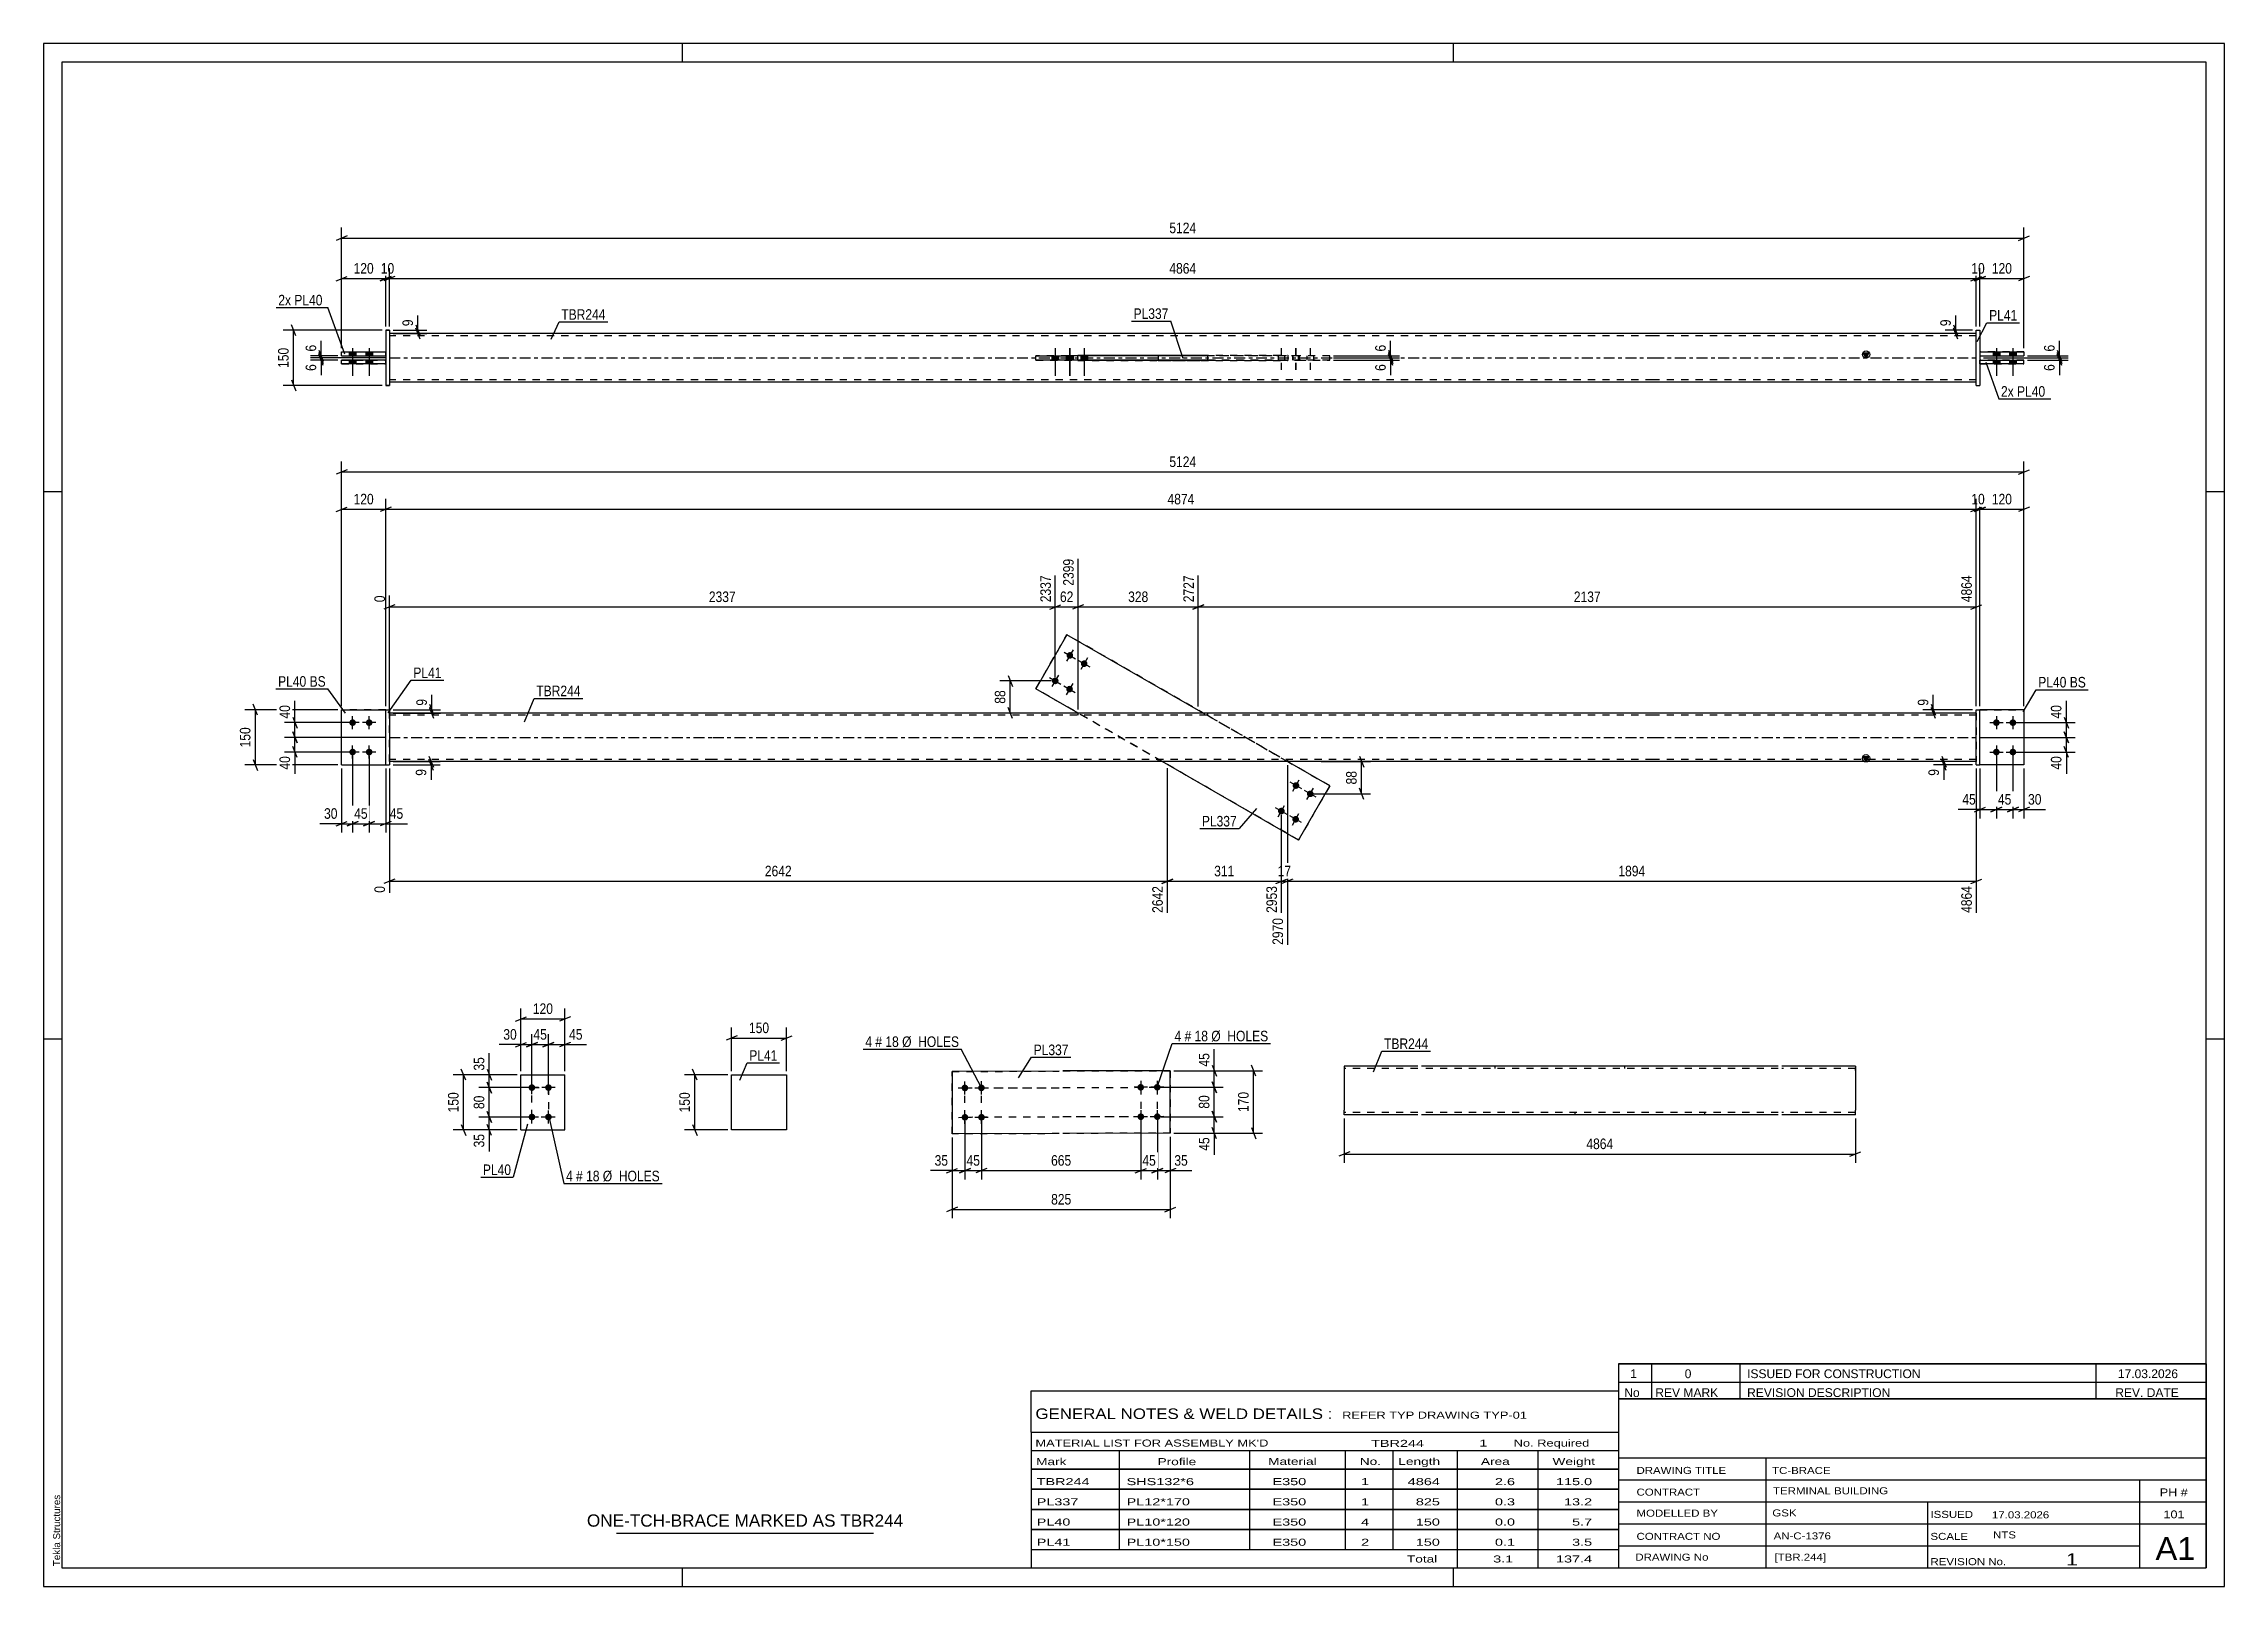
# Paper-space layout 'Layout1' of a CAD drawing. Header units: millimetres. Extents: x 0 to 594, y 0 to 420.
# The model-space entities are those that its viewports show. They can reach past a viewport. Long polylines and large blocks are cut down to what shows.
import ezdxf

# ---------------------------------------------------------------- set-up
doc = ezdxf.new("R2010")
doc.units = ezdxf.units.MM
doc.linetypes.add('DXK_LINE_DOT2', pattern=[3.9198, 1.9599, -1.9599])
doc.linetypes.add('DXK_LINE_DOT3', pattern=[5.9187, 2.979, -0.9799, 0.9799, -0.9799])
doc.layers.add('Viewport layer', color=7, linetype='Continuous', plot=False)
doc.styles.add('Arial', font='ARIAL.TTF', dxfattribs={"height": 0.2})
doc.styles.add('Arial Narrow', font='ARIALN.TTF', dxfattribs={"height": 0.2})

# ---------------------------------------------------------------- blocks, each defined once
blk = doc.blocks.new('Unknown-581559406-1128')
at = {"color": 5, "linetype": 'Continuous'}
for p, q in [((594, 420), (0, 420)), ((0, 420), (0, 0)), ((174, 415), (174, 420)), ((384, 415), (384, 420)), ((594, 0), (594, 420)), ((589, 415), (5, 415)), ((5, 415), (5, 5)), ((589, 5), (589, 415)), ((5, 298), (0, 298)), ((594, 298), (589, 298)), ((5, 149), (0, 149)), ((594, 149), (589, 149)), ((0, 0), (594, 0)), ((5, 5), (589, 5)), ((174, 0), (174, 5)), ((384, 0), (384, 5))]:
    blk.add_line(p, q, dxfattribs=at)
at = {"color": 174, "linetype": 'Continuous', "style": 'Arial'}
blk.add_text('Tekla Structures', height=1.9102, rotation=90, dxfattribs=at).set_placement((4.5, 5.5))
blk = doc.blocks.new('Part-581559406-1360 - 1344')
at = {"color": 2, "linetype": 'Continuous'}
for p, q in [((276.64, 140.25), (247.43, 140.18)), ((247.43, 140.18), (247.43, 140.18)), ((247.43, 140.18), (247.47, 123.18)), ((306.83, 140.38), (277.64, 140.31)), ((306.83, 140.38), (306.83, 140.38)), ((306.87, 123.38), (306.83, 140.38)), ((276.64, 123.25), (247.47, 123.18)), ((247.47, 123.18), (247.47, 123.18)), ((306.87, 123.38), (277.64, 123.31)), ((306.87, 123.38), (306.87, 123.38))]:
    blk.add_line(p, q, dxfattribs=at)
at = {"color": 7, "linetype": 'DXK_LINE_DOT2'}
for p, q in [((247.43, 140.18), (276.64, 140.25)), ((247.47, 123.18), (247.43, 140.18)), ((277.64, 140.31), (306.83, 140.38)), ((306.83, 140.38), (306.87, 123.38)), ((276.64, 123.25), (247.47, 123.18)), ((306.87, 123.38), (277.64, 123.31))]:
    blk.add_line(p, q, dxfattribs=at)
blk = doc.blocks.new('Bolt-581559406-1393 - 1344')
at = {"linetype": 'Continuous'}
for points in [[(299.28, 136.64), (299.44, 136.53), (299.56, 136.39), (299.66, 136.23), (299.72, 136.05), (299.74, 135.87), (299.72, 135.68), (299.66, 135.5), (299.57, 135.34), (299.44, 135.2), (299.29, 135.08), (299.12, 135.01), (298.94, 134.97), (298.75, 134.97), (298.56, 135.01), (298.39, 135.08), (298.24, 135.19), (298.11, 135.33), (298.02, 135.49), (297.96, 135.67), (297.94, 135.86), (297.96, 136.05), (298.01, 136.23), (298.11, 136.39), (298.23, 136.53), (298.38, 136.64), (298.56, 136.72), (298.74, 136.76), (298.93, 136.76), (299.11, 136.72)], [(303.78, 136.65), (303.94, 136.54), (304.06, 136.41), (304.16, 136.24), (304.22, 136.06), (304.24, 135.88), (304.22, 135.69), (304.16, 135.51), (304.07, 135.35), (303.94, 135.21), (303.79, 135.1), (303.62, 135.02), (303.44, 134.98), (303.25, 134.98), (303.06, 135.02), (302.89, 135.09), (302.74, 135.2), (302.61, 135.34), (302.52, 135.5), (302.46, 135.68), (302.44, 135.87), (302.46, 136.06), (302.51, 136.24), (302.61, 136.4), (302.73, 136.54), (302.88, 136.65), (303.06, 136.73), (303.24, 136.77), (303.43, 136.77), (303.61, 136.73)], [(299.3, 128.64), (299.46, 128.53), (299.58, 128.39), (299.68, 128.23), (299.74, 128.05), (299.76, 127.87), (299.74, 127.68), (299.68, 127.5), (299.59, 127.34), (299.46, 127.2), (299.31, 127.08), (299.14, 127.01), (298.95, 126.97), (298.77, 126.97), (298.58, 127.01), (298.41, 127.08), (298.26, 127.19), (298.13, 127.33), (298.04, 127.49), (297.98, 127.67), (297.96, 127.86), (297.98, 128.05), (298.03, 128.23), (298.13, 128.39), (298.25, 128.53), (298.4, 128.64), (298.58, 128.72), (298.76, 128.76), (298.95, 128.76), (299.13, 128.72)], [(303.8, 128.65), (303.96, 128.54), (304.08, 128.41), (304.18, 128.24), (304.24, 128.06), (304.26, 127.88), (304.24, 127.69), (304.18, 127.51), (304.09, 127.35), (303.96, 127.21), (303.81, 127.1), (303.64, 127.02), (303.45, 126.98), (303.27, 126.98), (303.08, 127.02), (302.91, 127.09), (302.76, 127.2), (302.63, 127.34), (302.54, 127.5), (302.48, 127.68), (302.46, 127.87), (302.48, 128.06), (302.53, 128.24), (302.63, 128.4), (302.75, 128.54), (302.9, 128.65), (303.08, 128.73), (303.26, 128.77), (303.45, 128.77), (303.63, 128.73)]]:
    blk.add_hatch(color=1, dxfattribs=at).paths.add_polyline_path(points)
at = {"color": 1, "linetype": 'Continuous'}
for p, q in [((298.83, 137.66), (298.84, 134.06)), ((303.33, 137.67), (303.34, 134.07)), ((300.64, 135.87), (297.04, 135.86)), ((305.14, 135.88), (301.54, 135.87)), ((300.66, 127.87), (297.06, 127.86)), ((298.85, 129.66), (298.86, 126.06)), ((305.16, 127.88), (301.56, 127.87)), ((303.35, 129.67), (303.36, 126.07))]:
    blk.add_line(p, q, dxfattribs=at)
blk = doc.blocks.new('Bolt-581559406-1398 - 1344')
at = {"linetype": 'Continuous'}
for points in [[(251.38, 136.47), (251.54, 136.36), (251.66, 136.22), (251.76, 136.06), (251.82, 135.88), (251.84, 135.7), (251.82, 135.51), (251.76, 135.33), (251.67, 135.17), (251.54, 135.03), (251.39, 134.91), (251.22, 134.84), (251.04, 134.8), (250.85, 134.8), (250.66, 134.84), (250.49, 134.91), (250.34, 135.02), (250.21, 135.16), (250.12, 135.32), (250.06, 135.5), (250.04, 135.69), (250.06, 135.88), (250.11, 136.05), (250.21, 136.22), (250.33, 136.36), (250.48, 136.47), (250.66, 136.55), (250.84, 136.59), (251.03, 136.59), (251.21, 136.55)], [(255.88, 136.48), (256.04, 136.37), (256.16, 136.23), (256.26, 136.07), (256.32, 135.89), (256.34, 135.71), (256.32, 135.52), (256.26, 135.34), (256.17, 135.18), (256.04, 135.04), (255.89, 134.93), (255.72, 134.85), (255.54, 134.81), (255.35, 134.81), (255.16, 134.85), (254.99, 134.92), (254.84, 135.03), (254.71, 135.17), (254.62, 135.33), (254.56, 135.51), (254.54, 135.7), (254.56, 135.89), (254.61, 136.07), (254.71, 136.23), (254.83, 136.37), (254.98, 136.48), (255.16, 136.56), (255.34, 136.6), (255.53, 136.6), (255.71, 136.56)], [(251.4, 128.47), (251.56, 128.36), (251.68, 128.22), (251.78, 128.06), (251.84, 127.88), (251.86, 127.7), (251.84, 127.51), (251.78, 127.33), (251.69, 127.17), (251.56, 127.03), (251.41, 126.91), (251.24, 126.84), (251.05, 126.8), (250.87, 126.8), (250.68, 126.84), (250.51, 126.91), (250.36, 127.02), (250.23, 127.16), (250.14, 127.32), (250.08, 127.5), (250.06, 127.69), (250.08, 127.88), (250.13, 128.05), (250.23, 128.22), (250.35, 128.36), (250.5, 128.47), (250.68, 128.55), (250.86, 128.59), (251.05, 128.59), (251.23, 128.55)], [(255.9, 128.48), (256.06, 128.37), (256.18, 128.23), (256.28, 128.07), (256.34, 127.89), (256.36, 127.71), (256.34, 127.52), (256.28, 127.34), (256.19, 127.18), (256.06, 127.04), (255.91, 126.93), (255.74, 126.85), (255.55, 126.81), (255.37, 126.81), (255.18, 126.85), (255.01, 126.92), (254.86, 127.03), (254.73, 127.17), (254.64, 127.33), (254.58, 127.51), (254.56, 127.7), (254.58, 127.89), (254.63, 128.07), (254.73, 128.23), (254.85, 128.37), (255, 128.48), (255.18, 128.56), (255.36, 128.6), (255.55, 128.6), (255.73, 128.56)]]:
    blk.add_hatch(color=1, dxfattribs=at).paths.add_polyline_path(points)
at = {"color": 1, "linetype": 'Continuous'}
for p, q in [((250.94, 133.89), (250.93, 137.49)), ((255.44, 133.9), (255.43, 137.5)), ((249.14, 135.69), (252.74, 135.7)), ((253.64, 135.7), (257.24, 135.71)), ((249.16, 127.69), (252.76, 127.7)), ((250.96, 125.89), (250.95, 129.49)), ((253.66, 127.7), (257.26, 127.71)), ((255.46, 125.9), (255.45, 129.5))]:
    blk.add_line(p, q, dxfattribs=at)
blk = doc.blocks.new('Part-581559406-1555 - 1539')
at = {"color": 2, "linetype": 'Continuous'}
for p, q in [((130, 124.28), (130, 139.28)), ((130, 139.28), (142, 139.28)), ((142, 124.28), (142, 139.28)), ((130, 124.28), (130, 124.28)), ((130, 124.28), (142, 124.28)), ((142, 124.28), (142, 124.28))]:
    blk.add_line(p, q, dxfattribs=at)
at = {"color": 7, "linetype": 'DXK_LINE_DOT2'}
for p, q in [((130, 139.28), (142, 139.28)), ((130, 124.28), (130, 124.28)), ((130, 124.28), (142, 124.28)), ((142, 124.28), (142, 124.28))]:
    blk.add_line(p, q, dxfattribs=at)
blk = doc.blocks.new('Bolt-581559406-1560 - 1539')
at = {"linetype": 'Continuous'}
for points in [[(133, 134.88), (132.82, 134.9), (132.64, 134.96), (132.47, 135.05), (132.33, 135.18), (132.22, 135.33), (132.15, 135.5), (132.11, 135.69), (132.11, 135.88), (132.15, 136.06), (132.22, 136.23), (132.33, 136.38), (132.47, 136.51), (132.64, 136.6), (132.82, 136.66), (133, 136.68), (133.19, 136.66), (133.37, 136.6), (133.53, 136.51), (133.67, 136.38), (133.78, 136.23), (133.86, 136.06), (133.9, 135.88), (133.9, 135.69), (133.86, 135.5), (133.78, 135.33), (133.67, 135.18), (133.53, 135.05), (133.37, 134.96), (133.19, 134.9)], [(137.5, 134.88), (137.32, 134.9), (137.14, 134.96), (136.97, 135.05), (136.83, 135.18), (136.72, 135.33), (136.65, 135.5), (136.61, 135.69), (136.61, 135.88), (136.65, 136.06), (136.72, 136.23), (136.83, 136.38), (136.97, 136.51), (137.14, 136.6), (137.32, 136.66), (137.5, 136.68), (137.69, 136.66), (137.87, 136.6), (138.03, 136.51), (138.17, 136.38), (138.28, 136.23), (138.36, 136.06), (138.4, 135.88), (138.4, 135.69), (138.36, 135.5), (138.28, 135.33), (138.17, 135.18), (138.03, 135.05), (137.87, 134.96), (137.69, 134.9)], [(133, 126.88), (132.82, 126.9), (132.64, 126.96), (132.47, 127.05), (132.33, 127.18), (132.22, 127.33), (132.15, 127.5), (132.11, 127.69), (132.11, 127.88), (132.15, 128.06), (132.22, 128.23), (132.33, 128.38), (132.47, 128.51), (132.64, 128.6), (132.82, 128.66), (133, 128.68), (133.19, 128.66), (133.37, 128.6), (133.53, 128.51), (133.67, 128.38), (133.78, 128.23), (133.86, 128.06), (133.9, 127.88), (133.9, 127.69), (133.86, 127.5), (133.78, 127.33), (133.67, 127.18), (133.53, 127.05), (133.37, 126.96), (133.19, 126.9)], [(137.5, 126.88), (137.32, 126.9), (137.14, 126.96), (136.97, 127.05), (136.83, 127.18), (136.72, 127.33), (136.65, 127.5), (136.61, 127.69), (136.61, 127.88), (136.65, 128.06), (136.72, 128.23), (136.83, 128.38), (136.97, 128.51), (137.14, 128.6), (137.32, 128.66), (137.5, 128.68), (137.69, 128.66), (137.87, 128.6), (138.03, 128.51), (138.17, 128.38), (138.28, 128.23), (138.36, 128.06), (138.4, 127.88), (138.4, 127.69), (138.36, 127.5), (138.28, 127.33), (138.17, 127.18), (138.03, 127.05), (137.87, 126.96), (137.69, 126.9)]]:
    blk.add_hatch(color=1, dxfattribs=at).paths.add_polyline_path(points)
at = {"color": 1, "linetype": 'Continuous'}
for p, q in [((133, 133.98), (133, 137.58)), ((137.5, 133.98), (137.5, 137.58)), ((134.8, 135.78), (131.2, 135.78)), ((139.3, 135.78), (135.7, 135.78)), ((134.8, 127.78), (131.2, 127.78)), ((133, 125.98), (133, 129.58)), ((139.3, 127.78), (135.7, 127.78)), ((137.5, 125.98), (137.5, 129.58))]:
    blk.add_line(p, q, dxfattribs=at)
blk = doc.blocks.new('Part-581559406-1918 - 1907')
at = {"color": 2, "linetype": 'Continuous'}
for p, q in [((278.75, 259.09), (270.27, 244.36)), ((278.75, 259.09), (278.75, 259.09)), ((315.86, 237.74), (278.75, 259.09)), ((281.77, 237.74), (270.27, 244.36)), ((270.27, 244.36), (270.27, 244.36)), ((341.82, 203.18), (304.71, 224.54)), ((350.3, 217.92), (338.79, 224.54)), ((341.82, 203.18), (350.3, 217.92)), ((350.3, 217.92), (350.3, 217.92)), ((341.82, 203.18), (341.82, 203.18))]:
    blk.add_line(p, q, dxfattribs=at)
at = {"color": 7, "linetype": 'DXK_LINE_DOT2'}
for p, q in [((270.27, 244.36), (278.75, 259.09)), ((350.3, 217.92), (278.75, 259.09)), ((341.82, 203.18), (270.27, 244.36)), ((304.71, 224.54), (281.77, 237.74)), ((338.79, 224.54), (315.86, 237.74)), ((350.3, 217.92), (341.82, 203.18))]:
    blk.add_line(p, q, dxfattribs=at)
blk = doc.blocks.new('Bolt-581559406-1910 - 1907')
at = {"linetype": 'Continuous'}
for points in [[(341.12, 218.91), (341.31, 218.89), (341.49, 218.83), (341.65, 218.74), (341.79, 218.61), (341.9, 218.46), (341.98, 218.29), (342.01, 218.1), (342.01, 217.91), (341.98, 217.73), (341.9, 217.56), (341.79, 217.41), (341.65, 217.28), (341.49, 217.19), (341.31, 217.13), (341.12, 217.11), (340.93, 217.13), (340.75, 217.19), (340.59, 217.28), (340.45, 217.41), (340.34, 217.56), (340.26, 217.73), (340.22, 217.91), (340.22, 218.1), (340.26, 218.29), (340.34, 218.46), (340.45, 218.61), (340.59, 218.74), (340.75, 218.83), (340.93, 218.89)], [(345.02, 216.66), (345.21, 216.64), (345.39, 216.59), (345.55, 216.49), (345.69, 216.37), (345.8, 216.21), (345.88, 216.04), (345.91, 215.86), (345.91, 215.67), (345.88, 215.49), (345.8, 215.31), (345.69, 215.16), (345.55, 215.04), (345.39, 214.94), (345.21, 214.88), (345.02, 214.86), (344.83, 214.88), (344.65, 214.94), (344.49, 215.04), (344.35, 215.16), (344.24, 215.31), (344.16, 215.49), (344.12, 215.67), (344.12, 215.86), (344.16, 216.04), (344.24, 216.21), (344.35, 216.37), (344.49, 216.49), (344.65, 216.59), (344.83, 216.64)], [(337.13, 211.97), (337.32, 211.95), (337.5, 211.9), (337.66, 211.8), (337.8, 211.68), (337.91, 211.52), (337.99, 211.35), (338.02, 211.17), (338.02, 210.98), (337.99, 210.8), (337.91, 210.62), (337.8, 210.47), (337.66, 210.35), (337.5, 210.25), (337.32, 210.19), (337.13, 210.17), (336.94, 210.19), (336.76, 210.25), (336.6, 210.35), (336.46, 210.47), (336.35, 210.62), (336.27, 210.8), (336.23, 210.98), (336.23, 211.17), (336.27, 211.35), (336.35, 211.52), (336.46, 211.68), (336.6, 211.8), (336.76, 211.9), (336.94, 211.95)], [(341.03, 209.73), (341.22, 209.71), (341.4, 209.65), (341.56, 209.56), (341.7, 209.43), (341.81, 209.28), (341.89, 209.11), (341.92, 208.92), (341.92, 208.74), (341.89, 208.55), (341.81, 208.38), (341.7, 208.23), (341.56, 208.1), (341.4, 208.01), (341.22, 207.95), (341.03, 207.93), (340.84, 207.95), (340.66, 208.01), (340.5, 208.1), (340.36, 208.23), (340.25, 208.38), (340.17, 208.55), (340.13, 208.74), (340.13, 208.92), (340.17, 209.11), (340.25, 209.28), (340.36, 209.43), (340.5, 209.56), (340.66, 209.65), (340.84, 209.71)]]:
    blk.add_hatch(color=1, dxfattribs=at).paths.add_polyline_path(points)
at = {"color": 1, "linetype": 'Continuous'}
for p, q in [((342.68, 217.11), (339.56, 218.91)), ((340.22, 216.45), (342.02, 219.57)), ((346.58, 214.87), (343.46, 216.66)), ((344.12, 214.2), (345.92, 217.32)), ((338.69, 210.18), (335.57, 211.97)), ((336.23, 209.51), (338.03, 212.63)), ((342.59, 207.93), (339.47, 209.73)), ((340.13, 207.27), (341.93, 210.39))]:
    blk.add_line(p, q, dxfattribs=at)
blk = doc.blocks.new('Bolt-581559406-1911 - 1907')
at = {"linetype": 'Continuous'}
for points in [[(279.54, 254.35), (279.73, 254.33), (279.9, 254.27), (280.07, 254.17), (280.21, 254.05), (280.32, 253.9), (280.39, 253.72), (280.43, 253.54), (280.43, 253.35), (280.39, 253.17), (280.32, 253), (280.21, 252.84), (280.07, 252.72), (279.9, 252.62), (279.73, 252.57), (279.54, 252.55), (279.35, 252.57), (279.17, 252.62), (279.01, 252.72), (278.87, 252.84), (278.76, 253), (278.68, 253.17), (278.64, 253.35), (278.64, 253.54), (278.68, 253.72), (278.76, 253.9), (278.87, 254.05), (279.01, 254.17), (279.17, 254.27), (279.35, 254.33)], [(283.44, 252.1), (283.63, 252.08), (283.8, 252.02), (283.97, 251.93), (284.11, 251.8), (284.22, 251.65), (284.29, 251.48), (284.33, 251.3), (284.33, 251.11), (284.29, 250.92), (284.22, 250.75), (284.11, 250.6), (283.97, 250.47), (283.8, 250.38), (283.63, 250.32), (283.44, 250.3), (283.25, 250.32), (283.07, 250.38), (282.91, 250.47), (282.77, 250.6), (282.66, 250.75), (282.58, 250.92), (282.54, 251.11), (282.54, 251.3), (282.58, 251.48), (282.66, 251.65), (282.77, 251.8), (282.91, 251.93), (283.07, 252.02), (283.25, 252.08)], [(275.55, 247.41), (275.74, 247.39), (275.91, 247.33), (276.08, 247.24), (276.22, 247.11), (276.33, 246.96), (276.4, 246.79), (276.44, 246.61), (276.44, 246.42), (276.4, 246.23), (276.33, 246.06), (276.22, 245.91), (276.08, 245.78), (275.91, 245.69), (275.74, 245.63), (275.55, 245.61), (275.36, 245.63), (275.18, 245.69), (275.02, 245.78), (274.88, 245.91), (274.77, 246.06), (274.69, 246.23), (274.65, 246.42), (274.65, 246.61), (274.69, 246.79), (274.77, 246.96), (274.88, 247.11), (275.02, 247.24), (275.18, 247.33), (275.36, 247.39)], [(279.45, 245.17), (279.64, 245.15), (279.81, 245.09), (279.98, 245), (280.12, 244.87), (280.23, 244.72), (280.3, 244.55), (280.34, 244.36), (280.34, 244.17), (280.3, 243.99), (280.23, 243.82), (280.12, 243.67), (279.98, 243.54), (279.81, 243.45), (279.64, 243.39), (279.45, 243.37), (279.26, 243.39), (279.08, 243.45), (278.92, 243.54), (278.78, 243.67), (278.67, 243.82), (278.59, 243.99), (278.55, 244.17), (278.55, 244.36), (278.59, 244.55), (278.67, 244.72), (278.78, 244.87), (278.92, 245), (279.08, 245.09), (279.26, 245.15)]]:
    blk.add_hatch(color=1, dxfattribs=at).paths.add_polyline_path(points)
at = {"color": 1, "linetype": 'Continuous'}
for p, q in [((277.98, 254.34), (281.1, 252.55)), ((280.44, 255.01), (278.64, 251.89)), ((281.88, 252.1), (285, 250.3)), ((284.34, 252.76), (282.54, 249.64)), ((273.99, 247.41), (277.11, 245.61)), ((276.45, 248.07), (274.65, 244.95)), ((277.89, 245.17), (281.01, 243.37)), ((280.35, 245.83), (278.55, 242.71))]:
    blk.add_line(p, q, dxfattribs=at)
blk = doc.blocks.new('Bolt-581559406-1912 - 1907')
at = {"linetype": 'Continuous'}
for points in [[(84.17, 236.04), (84.36, 236.02), (84.54, 235.96), (84.7, 235.87), (84.84, 235.74), (84.95, 235.59), (85.03, 235.42), (85.06, 235.23), (85.06, 235.04), (85.03, 234.86), (84.95, 234.69), (84.84, 234.54), (84.7, 234.41), (84.54, 234.32), (84.36, 234.26), (84.17, 234.24), (83.98, 234.26), (83.8, 234.32), (83.64, 234.41), (83.5, 234.54), (83.39, 234.69), (83.31, 234.86), (83.27, 235.04), (83.27, 235.23), (83.31, 235.42), (83.39, 235.59), (83.5, 235.74), (83.64, 235.87), (83.8, 235.96), (83.98, 236.02)], [(88.67, 236.04), (88.86, 236.02), (89.04, 235.96), (89.2, 235.87), (89.34, 235.74), (89.45, 235.59), (89.53, 235.42), (89.56, 235.23), (89.56, 235.04), (89.53, 234.86), (89.45, 234.69), (89.34, 234.54), (89.2, 234.41), (89.04, 234.32), (88.86, 234.26), (88.67, 234.24), (88.48, 234.26), (88.3, 234.32), (88.14, 234.41), (88, 234.54), (87.89, 234.69), (87.81, 234.86), (87.77, 235.04), (87.77, 235.23), (87.81, 235.42), (87.89, 235.59), (88, 235.74), (88.14, 235.87), (88.3, 235.96), (88.48, 236.02)], [(84.17, 228.04), (84.36, 228.02), (84.54, 227.96), (84.7, 227.87), (84.84, 227.74), (84.95, 227.59), (85.03, 227.42), (85.06, 227.23), (85.06, 227.04), (85.03, 226.86), (84.95, 226.69), (84.84, 226.54), (84.7, 226.41), (84.54, 226.32), (84.36, 226.26), (84.17, 226.24), (83.98, 226.26), (83.8, 226.32), (83.64, 226.41), (83.5, 226.54), (83.39, 226.69), (83.31, 226.86), (83.27, 227.04), (83.27, 227.23), (83.31, 227.42), (83.39, 227.59), (83.5, 227.74), (83.64, 227.87), (83.8, 227.96), (83.98, 228.02)], [(88.67, 228.04), (88.86, 228.02), (89.04, 227.96), (89.2, 227.87), (89.34, 227.74), (89.45, 227.59), (89.53, 227.42), (89.56, 227.23), (89.56, 227.04), (89.53, 226.86), (89.45, 226.69), (89.34, 226.54), (89.2, 226.41), (89.04, 226.32), (88.86, 226.26), (88.67, 226.24), (88.48, 226.26), (88.3, 226.32), (88.14, 226.41), (88, 226.54), (87.89, 226.69), (87.81, 226.86), (87.77, 227.04), (87.77, 227.23), (87.81, 227.42), (87.89, 227.59), (88, 227.74), (88.14, 227.87), (88.3, 227.96), (88.48, 228.02)]]:
    blk.add_hatch(color=1, dxfattribs=at).paths.add_polyline_path(points)
at = {"color": 1, "linetype": 'Continuous'}
for p, q in [((85.97, 235.14), (82.37, 235.14)), ((84.17, 233.34), (84.17, 236.94)), ((90.47, 235.14), (86.87, 235.14)), ((88.67, 233.34), (88.67, 236.94)), ((85.97, 227.14), (82.37, 227.14)), ((84.17, 225.34), (84.17, 228.94)), ((90.47, 227.14), (86.87, 227.14)), ((88.67, 225.34), (88.67, 228.94))]:
    blk.add_line(p, q, dxfattribs=at)
blk = doc.blocks.new('Bolt-581559406-1913 - 1907')
at = {"linetype": 'Continuous'}
for points in [[(531.9, 236.04), (532.08, 236.02), (532.26, 235.96), (532.43, 235.87), (532.57, 235.74), (532.68, 235.59), (532.75, 235.42), (532.79, 235.23), (532.79, 235.04), (532.75, 234.86), (532.68, 234.69), (532.57, 234.54), (532.43, 234.41), (532.26, 234.32), (532.08, 234.26), (531.9, 234.24), (531.71, 234.26), (531.53, 234.32), (531.37, 234.41), (531.23, 234.54), (531.12, 234.69), (531.04, 234.86), (531, 235.04), (531, 235.23), (531.04, 235.42), (531.12, 235.59), (531.23, 235.74), (531.37, 235.87), (531.53, 235.96), (531.71, 236.02)], [(536.4, 236.04), (536.58, 236.02), (536.76, 235.96), (536.93, 235.87), (537.07, 235.74), (537.18, 235.59), (537.25, 235.42), (537.29, 235.23), (537.29, 235.04), (537.25, 234.86), (537.18, 234.69), (537.07, 234.54), (536.93, 234.41), (536.76, 234.32), (536.58, 234.26), (536.4, 234.24), (536.21, 234.26), (536.03, 234.32), (535.87, 234.41), (535.73, 234.54), (535.62, 234.69), (535.54, 234.86), (535.5, 235.04), (535.5, 235.23), (535.54, 235.42), (535.62, 235.59), (535.73, 235.74), (535.87, 235.87), (536.03, 235.96), (536.21, 236.02)], [(531.9, 228.04), (532.08, 228.02), (532.26, 227.96), (532.43, 227.87), (532.57, 227.74), (532.68, 227.59), (532.75, 227.42), (532.79, 227.23), (532.79, 227.04), (532.75, 226.86), (532.68, 226.69), (532.57, 226.54), (532.43, 226.41), (532.26, 226.32), (532.08, 226.26), (531.9, 226.24), (531.71, 226.26), (531.53, 226.32), (531.37, 226.41), (531.23, 226.54), (531.12, 226.69), (531.04, 226.86), (531, 227.04), (531, 227.23), (531.04, 227.42), (531.12, 227.59), (531.23, 227.74), (531.37, 227.87), (531.53, 227.96), (531.71, 228.02)], [(536.4, 228.04), (536.58, 228.02), (536.76, 227.96), (536.93, 227.87), (537.07, 227.74), (537.18, 227.59), (537.25, 227.42), (537.29, 227.23), (537.29, 227.04), (537.25, 226.86), (537.18, 226.69), (537.07, 226.54), (536.93, 226.41), (536.76, 226.32), (536.58, 226.26), (536.4, 226.24), (536.21, 226.26), (536.03, 226.32), (535.87, 226.41), (535.73, 226.54), (535.62, 226.69), (535.54, 226.86), (535.5, 227.04), (535.5, 227.23), (535.54, 227.42), (535.62, 227.59), (535.73, 227.74), (535.87, 227.87), (536.03, 227.96), (536.21, 228.02)]]:
    blk.add_hatch(color=1, dxfattribs=at).paths.add_polyline_path(points)
at = {"color": 1, "linetype": 'Continuous'}
for p, q in [((530.1, 235.14), (533.7, 235.14)), ((531.9, 236.94), (531.9, 233.34)), ((534.6, 235.14), (538.2, 235.14)), ((536.4, 236.94), (536.4, 233.34)), ((530.1, 227.14), (533.7, 227.14)), ((531.9, 228.94), (531.9, 225.34)), ((534.6, 227.14), (538.2, 227.14)), ((536.4, 228.94), (536.4, 225.34))]:
    blk.add_line(p, q, dxfattribs=at)
blk = doc.blocks.new('Part-581559406-1923 - 1907')
at = {"color": 2, "linetype": 'Continuous'}
for p, q in [((93.17, 238.64), (94.17, 238.64)), ((93.17, 223.64), (93.17, 238.64)), ((94.17, 238.64), (94.17, 238.64)), ((94.17, 238.64), (94.17, 223.64)), ((93.17, 223.64), (94.17, 223.64))]:
    blk.add_line(p, q, dxfattribs=at)
at = {"color": 7, "linetype": 'DXK_LINE_DOT2'}
for p, q in [((93.17, 238.64), (94.17, 238.64)), ((93.17, 223.64), (94.17, 223.64))]:
    blk.add_line(p, q, dxfattribs=at)
blk = doc.blocks.new('Part-581559406-1928 - 1907')
at = {"color": 7, "linetype": 'DXK_LINE_DOT2'}
for p, q in [((81.17, 223.64), (81.17, 238.64)), ((81.17, 238.64), (93.17, 238.64)), ((93.17, 238.64), (81.17, 238.64)), ((93.17, 223.64), (93.17, 238.64)), ((81.17, 223.64), (81.17, 223.64)), ((81.17, 223.64), (93.17, 223.64)), ((81.17, 223.64), (93.17, 223.64)), ((93.17, 223.64), (93.17, 223.64))]:
    blk.add_line(p, q, dxfattribs=at)
blk = doc.blocks.new('Part-581559406-1933 - 1907')
at = {"color": 2, "linetype": 'Continuous'}
for p, q in [((81.17, 223.64), (81.17, 238.64)), ((81.17, 238.64), (93.17, 238.64)), ((81.17, 223.64), (81.17, 223.64)), ((81.17, 223.64), (93.17, 223.64))]:
    blk.add_line(p, q, dxfattribs=at)
at = {"color": 7, "linetype": 'DXK_LINE_DOT2'}
for p, q in [((93.17, 238.64), (81.17, 238.64)), ((93.17, 223.64), (93.17, 238.64)), ((81.17, 223.64), (93.17, 223.64)), ((93.17, 223.64), (93.17, 223.64))]:
    blk.add_line(p, q, dxfattribs=at)
blk = doc.blocks.new('Part-581559406-1943 - 1907')
at = {"linetype": 'Continuous'}
blk.add_hatch(color=2, dxfattribs=at).paths.add_polyline_path([(496.4, 224.54), (495.6, 225.94), (497.2, 225.94)])
at = {"color": 2, "linetype": 'Continuous'}
for p, q in [((182.17, 237.74), (94.17, 237.74)), ((438.3, 237.74), (182.27, 237.74)), ((526.4, 237.74), (438.4, 237.74)), ((496.4, 224.54), (495.6, 225.94)), ((495.6, 225.94), (497.2, 225.94)), ((497.2, 225.94), (496.4, 224.54)), ((182.17, 224.54), (94.17, 224.54)), ((438.3, 224.54), (182.27, 224.54)), ((526.4, 224.54), (438.4, 224.54))]:
    blk.add_line(p, q, dxfattribs=at)
at = {"color": 7, "linetype": 'DXK_LINE_DOT2'}
for p, q in [((94.17, 224.54), (94.17, 237.74)), ((281.67, 237.74), (281.67, 237.14)), ((317, 237.74), (317, 237.14)), ((526.4, 237.74), (526.4, 224.54)), ((182.17, 237.14), (94.17, 237.14)), ((438.3, 237.14), (182.27, 237.14)), ((526.4, 237.14), (438.4, 237.14)), ((182.17, 225.14), (94.17, 225.14)), ((438.3, 225.14), (182.27, 225.14)), ((303.57, 224.54), (303.57, 225.14)), ((338.89, 224.54), (338.89, 225.14)), ((526.4, 225.14), (438.4, 225.14))]:
    blk.add_line(p, q, dxfattribs=at)
at = {"color": 7, "linetype": 'DXK_LINE_DOT3'}
for p, q in [((94.17, 231.14), (182.17, 231.14)), ((182.27, 231.14), (438.3, 231.14)), ((438.4, 231.14), (526.4, 231.14))]:
    blk.add_line(p, q, dxfattribs=at)
at = {"color": 2, "linetype": 'Continuous'}
blk.add_circle((496.4, 225.44), 1, dxfattribs=at)
blk = doc.blocks.new('Part-581559406-1948 - 1907')
at = {"color": 2, "linetype": 'Continuous'}
for p, q in [((539.4, 238.64), (527.4, 238.64)), ((539.4, 238.64), (539.4, 238.64)), ((539.4, 238.64), (539.4, 223.64)), ((539.4, 223.64), (527.4, 223.64))]:
    blk.add_line(p, q, dxfattribs=at)
at = {"color": 7, "linetype": 'DXK_LINE_DOT2'}
for p, q in [((539.4, 238.64), (527.4, 238.64)), ((527.4, 238.64), (527.4, 238.64)), ((527.4, 223.64), (527.4, 238.64)), ((539.4, 238.64), (539.4, 238.64)), ((539.4, 223.64), (527.4, 223.64))]:
    blk.add_line(p, q, dxfattribs=at)
blk = doc.blocks.new('Part-581559406-1953 - 1907')
at = {"color": 7, "linetype": 'DXK_LINE_DOT2'}
for p, q in [((527.4, 238.64), (539.4, 238.64)), ((539.4, 238.64), (527.4, 238.64)), ((527.4, 238.64), (527.4, 238.64)), ((527.4, 223.64), (527.4, 238.64)), ((539.4, 238.64), (539.4, 238.64)), ((539.4, 238.64), (539.4, 223.64)), ((539.4, 223.64), (527.4, 223.64)), ((539.4, 223.64), (527.4, 223.64))]:
    blk.add_line(p, q, dxfattribs=at)
blk = doc.blocks.new('Part-581559406-1954 - 1907')
at = {"color": 2, "linetype": 'Continuous'}
for p, q in [((526.4, 238.64), (527.4, 238.64)), ((526.4, 223.64), (526.4, 238.64)), ((527.4, 223.64), (527.4, 238.64)), ((526.4, 223.64), (526.4, 223.64)), ((526.4, 223.64), (527.4, 223.64))]:
    blk.add_line(p, q, dxfattribs=at)
at = {"color": 7, "linetype": 'DXK_LINE_DOT2'}
for p, q in [((526.4, 238.64), (527.4, 238.64)), ((526.4, 223.64), (527.4, 223.64))]:
    blk.add_line(p, q, dxfattribs=at)
blk = doc.blocks.new('Bolt-581559406-2355 - 2348')
at = {"linetype": 'Continuous'}
for points in [[(83.27, 335.05), (85.07, 335.05), (85.07, 336.05), (83.27, 336.05)], [(83.27, 335.05), (85.07, 335.05), (85.07, 336.05), (83.27, 336.05)], [(83.27, 332.85), (85.07, 332.85), (85.07, 333.85), (83.27, 333.85)], [(83.27, 332.85), (85.07, 332.85), (85.07, 333.85), (83.27, 333.85)], [(87.77, 335.05), (89.57, 335.05), (89.57, 336.05), (87.77, 336.05)], [(87.77, 335.05), (89.57, 335.05), (89.57, 336.05), (87.77, 336.05)], [(87.77, 332.85), (89.57, 332.85), (89.57, 333.85), (87.77, 333.85)], [(87.77, 332.85), (89.57, 332.85), (89.57, 333.85), (87.77, 333.85)]]:
    blk.add_hatch(color=1, dxfattribs=at).paths.add_polyline_path(points)
at = {"color": 1, "linetype": 'Continuous'}
for p, q in [((83.27, 336.05), (83.27, 335.05)), ((83.27, 336.05), (83.27, 335.05)), ((83.27, 333.85), (83.27, 332.85)), ((83.27, 333.85), (83.27, 332.85)), ((84.17, 337.05), (84.17, 329.55)), ((84.17, 337.05), (84.17, 329.55)), ((85.07, 336.05), (85.07, 335.05)), ((85.07, 336.05), (85.07, 335.05)), ((85.07, 333.85), (85.07, 332.85)), ((85.07, 333.85), (85.07, 332.85)), ((87.77, 336.05), (87.77, 335.05)), ((87.77, 336.05), (87.77, 335.05)), ((87.77, 333.85), (87.77, 332.85)), ((87.77, 333.85), (87.77, 332.85)), ((88.67, 337.05), (88.67, 329.55)), ((88.67, 337.05), (88.67, 329.55)), ((89.57, 336.05), (89.57, 335.05)), ((89.57, 336.05), (89.57, 335.05)), ((89.57, 333.85), (89.57, 332.85)), ((89.57, 333.85), (89.57, 332.85))]:
    blk.add_line(p, q, dxfattribs=at)
blk = doc.blocks.new('Part-581559406-2362 - 2348')
at = {"color": 2, "linetype": 'Continuous'}
for p, q in [((81.17, 335.05), (81.17, 336.05)), ((81.17, 336.05), (93.17, 336.05)), ((81.17, 335.05), (81.17, 335.05)), ((81.17, 335.05), (93.17, 335.05)), ((93.17, 335.05), (93.17, 336.05)), ((93.17, 335.05), (93.17, 335.05))]:
    blk.add_line(p, q, dxfattribs=at)
at = {"color": 7, "linetype": 'DXK_LINE_DOT2'}
for p, q in [((81.17, 336.05), (81.17, 336.05)), ((81.17, 336.05), (93.17, 336.05)), ((81.17, 335.05), (93.17, 335.05)), ((93.17, 336.05), (93.17, 336.05))]:
    blk.add_line(p, q, dxfattribs=at)
blk = doc.blocks.new('Part-581559406-2354 - 2348')
at = {"color": 2, "linetype": 'Continuous'}
for p, q in [((270.27, 333.85), (270.27, 335.05)), ((270.27, 335.05), (278.75, 335.05)), ((278.75, 333.85), (270.27, 333.85)), ((278.75, 333.85), (278.75, 335.05)), ((317, 335.05), (278.75, 335.05)), ((317, 333.85), (278.75, 333.85))]:
    blk.add_line(p, q, dxfattribs=at)
at = {"color": 7, "linetype": 'DXK_LINE_DOT2'}
for p, q in [((341.82, 335.05), (270.27, 335.05)), ((270.27, 333.85), (341.82, 333.85)), ((350.3, 335.05), (317, 335.05)), ((350.3, 333.85), (317, 333.85)), ((341.82, 333.85), (341.82, 335.05)), ((350.3, 335.05), (341.82, 335.05)), ((341.82, 333.85), (350.3, 333.85)), ((350.3, 333.85), (350.3, 335.05))]:
    blk.add_line(p, q, dxfattribs=at)
blk = doc.blocks.new('Bolt-581559406-2356 - 2348')
at = {"linetype": 'Continuous'}
for points in [[(532.8, 336.05), (531, 336.05), (531, 335.05), (532.8, 335.05)], [(532.8, 336.05), (531, 336.05), (531, 335.05), (532.8, 335.05)], [(532.8, 333.85), (531, 333.85), (531, 332.85), (532.8, 332.85)], [(532.8, 333.85), (531, 333.85), (531, 332.85), (532.8, 332.85)], [(537.3, 336.05), (535.5, 336.05), (535.5, 335.05), (537.3, 335.05)], [(537.3, 336.05), (535.5, 336.05), (535.5, 335.05), (537.3, 335.05)], [(537.3, 333.85), (535.5, 333.85), (535.5, 332.85), (537.3, 332.85)], [(537.3, 333.85), (535.5, 333.85), (535.5, 332.85), (537.3, 332.85)]]:
    blk.add_hatch(color=1, dxfattribs=at).paths.add_polyline_path(points)
at = {"color": 1, "linetype": 'Continuous'}
for p, q in [((531, 336.05), (531, 335.05)), ((531, 336.05), (531, 335.05)), ((531, 333.85), (531, 332.85)), ((531, 333.85), (531, 332.85)), ((531.9, 337.05), (531.9, 329.55)), ((531.9, 337.05), (531.9, 329.55)), ((532.8, 336.05), (532.8, 335.05)), ((532.8, 336.05), (532.8, 335.05)), ((532.8, 333.85), (532.8, 332.85)), ((532.8, 333.85), (532.8, 332.85)), ((535.5, 336.05), (535.5, 335.05)), ((535.5, 336.05), (535.5, 335.05)), ((535.5, 333.85), (535.5, 332.85)), ((535.5, 333.85), (535.5, 332.85)), ((536.4, 337.05), (536.4, 329.55)), ((536.4, 337.05), (536.4, 329.55)), ((537.3, 336.05), (537.3, 335.05)), ((537.3, 336.05), (537.3, 335.05)), ((537.3, 333.85), (537.3, 332.85)), ((537.3, 333.85), (537.3, 332.85))]:
    blk.add_line(p, q, dxfattribs=at)
blk = doc.blocks.new('Part-581559406-2357 - 2348')
at = {"color": 2, "linetype": 'Continuous'}
for p, q in [((93.17, 341.95), (94.17, 341.95)), ((93.17, 341.95), (93.17, 326.95)), ((94.17, 341.95), (94.17, 341.95)), ((94.17, 341.95), (94.17, 326.95)), ((94.17, 326.95), (93.17, 326.95)), ((93.17, 326.95), (93.17, 326.95))]:
    blk.add_line(p, q, dxfattribs=at)
at = {"color": 7, "linetype": 'DXK_LINE_DOT2'}
for p, q in [((94.17, 341.95), (93.17, 341.95)), ((94.17, 341.95), (94.17, 341.95)), ((93.17, 326.95), (94.17, 326.95))]:
    blk.add_line(p, q, dxfattribs=at)
blk = doc.blocks.new('Part-581559406-2367 - 2348')
at = {"color": 2, "linetype": 'Continuous'}
for p, q in [((81.17, 332.85), (81.17, 333.85)), ((93.17, 333.85), (81.17, 333.85)), ((81.17, 332.85), (81.17, 332.85)), ((93.17, 332.85), (81.17, 332.85)), ((93.17, 332.85), (93.17, 333.85)), ((93.17, 332.85), (93.17, 332.85))]:
    blk.add_line(p, q, dxfattribs=at)
at = {"color": 7, "linetype": 'DXK_LINE_DOT2'}
for p, q in [((81.17, 333.85), (93.17, 333.85)), ((81.17, 332.85), (93.17, 332.85))]:
    blk.add_line(p, q, dxfattribs=at)
blk = doc.blocks.new('Part-581559406-2372 - 2348')
at = {"color": 2, "linetype": 'Continuous'}
for p, q in [((526.4, 341.95), (526.4, 341.95)), ((526.4, 326.95), (526.4, 341.95)), ((526.4, 341.95), (527.4, 341.95)), ((527.4, 341.95), (527.4, 341.95)), ((527.4, 341.95), (527.4, 326.95)), ((526.4, 326.95), (527.4, 326.95)), ((526.4, 326.95), (526.4, 326.95)), ((527.4, 326.95), (527.4, 326.95))]:
    blk.add_line(p, q, dxfattribs=at)
at = {"color": 7, "linetype": 'DXK_LINE_DOT2'}
for p, q in [((526.4, 341.95), (526.4, 341.95)), ((526.4, 341.95), (527.4, 341.95)), ((526.4, 326.95), (527.4, 326.95))]:
    blk.add_line(p, q, dxfattribs=at)
blk = doc.blocks.new('Part-581559406-2377 - 2348')
at = {"color": 2, "linetype": 'Continuous'}
for p, q in [((527.4, 336.05), (539.4, 336.05)), ((527.4, 336.05), (527.4, 335.05)), ((527.4, 335.05), (539.4, 335.05)), ((539.4, 336.05), (539.4, 335.05))]:
    blk.add_line(p, q, dxfattribs=at)
at = {"color": 7, "linetype": 'DXK_LINE_DOT2'}
for p, q in [((527.4, 336.05), (527.4, 336.05)), ((539.4, 336.05), (527.4, 336.05)), ((527.4, 335.05), (539.4, 335.05)), ((539.4, 336.05), (539.4, 336.05))]:
    blk.add_line(p, q, dxfattribs=at)
blk = doc.blocks.new('Part-581559406-2382 - 2348')
at = {"color": 2, "linetype": 'Continuous'}
for p, q in [((527.4, 333.85), (539.4, 333.85)), ((527.4, 332.85), (527.4, 333.85)), ((539.4, 332.85), (527.4, 332.85)), ((539.4, 332.85), (539.4, 333.85))]:
    blk.add_line(p, q, dxfattribs=at)
at = {"color": 7, "linetype": 'DXK_LINE_DOT2'}
for p, q in [((539.4, 333.85), (527.4, 333.85)), ((527.4, 332.85), (539.4, 332.85))]:
    blk.add_line(p, q, dxfattribs=at)
blk = doc.blocks.new('Part-581559406-2387 - 2348')
at = {"linetype": 'Continuous'}
blk.add_hatch(color=2, dxfattribs=at).paths.add_polyline_path([(496.4, 334.45), (495.6, 335.85), (497.2, 335.85)])
at = {"color": 2, "linetype": 'Continuous'}
for p, q in [((182.17, 341.05), (94.17, 341.05)), ((438.3, 341.05), (182.27, 341.05)), ((526.4, 341.05), (438.4, 341.05)), ((281.67, 335.15), (317, 335.15)), ((281.67, 335.15), (281.67, 335.05)), ((281.67, 333.85), (281.67, 333.75)), ((281.67, 333.75), (281.67, 333.75)), ((317, 333.75), (281.67, 333.75)), ((303.57, 335.15), (303.57, 335.05)), ((303.57, 333.75), (303.57, 333.85)), ((317, 335.15), (317, 333.75)), ((496.4, 334.45), (495.6, 335.85)), ((495.6, 335.85), (497.2, 335.85)), ((497.2, 335.85), (496.4, 334.45)), ((182.17, 327.85), (94.17, 327.85)), ((438.3, 327.85), (182.27, 327.85)), ((526.4, 327.85), (438.4, 327.85))]:
    blk.add_line(p, q, dxfattribs=at)
at = {"color": 7, "linetype": 'DXK_LINE_DOT2'}
for p, q in [((94.17, 341.05), (94.17, 327.85)), ((182.17, 340.45), (94.17, 340.45)), ((438.3, 340.45), (182.27, 340.45)), ((526.4, 340.45), (438.4, 340.45)), ((526.4, 327.85), (526.4, 341.05)), ((281.67, 335.15), (317, 335.15)), ((281.67, 333.75), (281.67, 335.05)), ((281.67, 333.75), (317, 333.75)), ((303.57, 335.15), (303.57, 335.15)), ((303.57, 335.15), (303.57, 335.15)), ((303.57, 335.15), (338.89, 335.15)), ((303.57, 335.15), (338.89, 335.15)), ((303.57, 335.05), (303.57, 333.75)), ((338.89, 333.75), (303.57, 333.75)), ((303.57, 333.75), (303.57, 333.75)), ((303.57, 333.75), (338.89, 333.75)), ((338.89, 335.15), (338.89, 333.75)), ((182.17, 328.45), (94.17, 328.45)), ((438.3, 328.45), (182.27, 328.45)), ((526.4, 328.45), (438.4, 328.45))]:
    blk.add_line(p, q, dxfattribs=at)
at = {"color": 7, "linetype": 'DXK_LINE_DOT3'}
for p, q in [((94.17, 334.45), (182.17, 334.45)), ((182.27, 334.45), (438.3, 334.45)), ((438.4, 334.45), (526.4, 334.45))]:
    blk.add_line(p, q, dxfattribs=at)
at = {"color": 2, "linetype": 'Continuous'}
blk.add_circle((496.4, 335.35), 1, dxfattribs=at)
blk = doc.blocks.new('Bolt-581559406-2393 - 2348')
at = {"linetype": 'Continuous'}
for points in [[(276.45, 335.05), (274.65, 335.05), (274.65, 333.85), (276.45, 333.85)], [(280.35, 335.05), (278.55, 335.05), (278.55, 333.85), (280.35, 333.85)], [(280.44, 335.05), (278.64, 335.05), (278.64, 333.85), (280.44, 333.85)], [(284.34, 335.05), (282.54, 335.05), (282.54, 333.85), (284.34, 333.85)]]:
    blk.add_hatch(color=1, dxfattribs=at).paths.add_polyline_path(points)
at = {"color": 1, "linetype": 'Continuous'}
for p, q in [((274.65, 335.05), (274.65, 333.85)), ((275.55, 337.05), (275.55, 329.55)), ((276.45, 335.05), (276.45, 333.85)), ((278.55, 335.05), (278.55, 333.85)), ((278.64, 335.05), (278.64, 333.85)), ((279.45, 337.05), (279.45, 329.55)), ((279.54, 337.05), (279.54, 329.55)), ((280.35, 335.05), (280.35, 333.85)), ((280.44, 335.05), (280.44, 333.85)), ((282.54, 335.05), (282.54, 333.85)), ((283.44, 337.05), (283.44, 329.55)), ((284.34, 335.05), (284.34, 333.85))]:
    blk.add_line(p, q, dxfattribs=at)
blk = doc.blocks.new('Bolt-581559406-2394 - 2348')
at = {"color": 1, "linetype": 'DXK_LINE_DOT2'}
for p, q in [((336.23, 335.05), (336.23, 333.85)), ((337.13, 337.05), (337.13, 329.55)), ((338.03, 335.05), (338.03, 333.85)), ((340.13, 335.05), (340.13, 333.85)), ((340.22, 335.05), (340.22, 333.85)), ((341.03, 337.05), (341.03, 329.55)), ((341.12, 337.05), (341.12, 329.55)), ((341.93, 335.05), (341.93, 333.85)), ((342.02, 335.05), (342.02, 333.85)), ((344.12, 335.05), (344.12, 333.85)), ((345.02, 337.05), (345.02, 329.55)), ((345.92, 335.05), (345.92, 333.85))]:
    blk.add_line(p, q, dxfattribs=at)
blk = doc.blocks.new('Part-581559406-1515 - 1499')
at = {"color": 2, "linetype": 'Continuous'}
for p, q in [((187.37, 139.28), (202.37, 139.28)), ((187.37, 124.28), (187.37, 139.28)), ((202.37, 139.28), (202.37, 124.28)), ((202.37, 124.28), (187.37, 124.28))]:
    blk.add_line(p, q, dxfattribs=at)
blk = doc.blocks.new('Part-581559406-1241 - 1223')
at = {"color": 2, "linetype": 'Continuous'}
for p, q in [((374.27, 141.6), (354.27, 141.6)), ((354.27, 141.6), (354.27, 129.6)), ((472.49, 141.6), (375.27, 141.6)), ((493.49, 141.6), (473.49, 141.6)), ((493.49, 141.6), (493.49, 141.51)), ((493.49, 141.51), (493.49, 140.4)), ((493.49, 140.4), (493.49, 129.6)), ((354.27, 128.75), (354.27, 129.6)), ((354.27, 128.49), (354.27, 128.75)), ((354.27, 128.4), (354.27, 128.49)), ((374.27, 128.4), (354.27, 128.4)), ((472.49, 128.4), (375.27, 128.4)), ((493.49, 128.4), (473.49, 128.4)), ((493.49, 128.4), (493.49, 129.6))]:
    blk.add_line(p, q, dxfattribs=at)
at = {"color": 7, "linetype": 'DXK_LINE_DOT2'}
for p, q in [((374.27, 141), (354.27, 141)), ((472.49, 141), (375.27, 141)), ((395.27, 141.6), (395.27, 141)), ((430.59, 141.6), (430.59, 141)), ((493.49, 141), (473.49, 141)), ((493.49, 140.4), (493.49, 141.25)), ((354.27, 129.14), (354.27, 129.6)), ((354.27, 128.75), (354.27, 129.37)), ((354.27, 129), (354.27, 129.04)), ((354.27, 129), (354.27, 129.04)), ((374.27, 129), (354.27, 129)), ((354.27, 128.4), (354.27, 128.4)), ((472.49, 129), (375.27, 129)), ((417.16, 128.4), (417.16, 129)), ((452.49, 128.4), (452.49, 129)), ((493.49, 129), (473.49, 129)), ((493.49, 129.04), (493.49, 129.37)), ((493.49, 129), (493.49, 129.04))]:
    blk.add_line(p, q, dxfattribs=at)
blk = doc.blocks.new('Rectangle-581559406-1475 - 1344')
at = {"color": 1, "linetype": 'DXK_LINE_DOT2'}
for p, q in [((250.94, 135.69), (276.64, 135.75)), ((250.96, 127.69), (250.94, 135.69)), ((277.64, 135.81), (303.34, 135.87)), ((303.34, 135.87), (303.36, 127.87)), ((276.64, 127.75), (250.96, 127.69)), ((303.36, 127.87), (277.64, 127.81))]:
    blk.add_line(p, q, dxfattribs=at)
blk = doc.blocks.new('Rectangle-581559406-1675 - 1539')
at = {"color": 1, "linetype": 'DXK_LINE_DOT2'}
blk.add_lwpolyline([(133, 135.78), (137.5, 135.78), (137.5, 127.78), (133, 127.78), (133, 135.78)], close=True, dxfattribs=at)
blk = doc.blocks.new('Rectangle-581559406-1486 - 1344')
at = {"color": 1, "linetype": 'DXK_LINE_DOT2'}
for p, q in [((255.44, 135.7), (276.64, 135.75)), ((255.46, 127.7), (255.44, 135.7)), ((277.64, 135.81), (298.84, 135.86)), ((298.84, 135.86), (298.86, 127.86)), ((276.64, 127.75), (255.46, 127.7)), ((298.86, 127.86), (277.64, 127.81))]:
    blk.add_line(p, q, dxfattribs=at)
blk = doc.blocks.new('StraightDimension-581559406-1424 - 1344')
at = {"color": 7, "linetype": 'Continuous'}
for p, q in [((250.96, 126.69), (250.96, 110.78)), ((255.46, 126.7), (255.46, 110.78)), ((249.46, 112.58), (252.46, 113.78)), ((250.96, 113.18), (255.46, 113.18)), ((256.96, 113.78), (253.96, 112.58))]:
    blk.add_line(p, q, dxfattribs=at)
at = {"color": 0}
blk.add_wipeout([(255.63, 113.93), (255.63, 118.13), (250.78, 118.13), (250.78, 113.93)], dxfattribs=at)
at = {"color": 3, "style": 'Arial Narrow'}
blk.add_text('45', height=2.863, dxfattribs=at).set_placement((251.38, 114.53))
blk = doc.blocks.new('StraightDimension-581559406-1453 - 1344')
at = {"color": 7, "linetype": 'Continuous'}
for p, q in [((304.36, 127.87), (321.28, 127.87)), ((318.28, 129.37), (319.48, 126.37)), ((319.48, 121.88), (318.28, 124.88)), ((318.88, 123.38), (318.88, 127.87)), ((307.87, 123.38), (321.28, 123.38))]:
    blk.add_line(p, q, dxfattribs=at)
at = {"color": 0}
blk.add_wipeout([(318.13, 122.86), (313.93, 122.86), (313.93, 118), (318.13, 118)], dxfattribs=at)
at = {"color": 7, "linetype": 'Continuous'}
blk.add_line((318.88, 123.38), (318.88, 117.48), dxfattribs=at)
blk.add_line((318.88, 123.38), (318.88, 117.48), dxfattribs=at)
at = {"color": 3, "style": 'Arial Narrow'}
blk.add_text('45', height=2.863, rotation=90.00021, dxfattribs=at).set_placement((317.53, 118.6))
blk = doc.blocks.new('StraightDimension-581559406-1401 - 1344')
at = {"color": 7, "linetype": 'Continuous'}
for p, q in [((303.36, 126.87), (303.36, 110.78)), ((306.87, 122.38), (306.87, 110.78)), ((301.86, 112.58), (304.86, 113.78)), ((303.36, 113.18), (306.87, 113.18)), ((308.37, 113.78), (305.37, 112.58))]:
    blk.add_line(p, q, dxfattribs=at)
at = {"color": 0}
blk.add_wipeout([(312.25, 113.93), (312.25, 118.13), (307.39, 118.13), (307.39, 113.93)], dxfattribs=at)
at = {"color": 7, "linetype": 'Continuous'}
blk.add_line((306.87, 113.18), (312.77, 113.18), dxfattribs=at)
blk.add_line((306.87, 113.18), (312.77, 113.18), dxfattribs=at)
at = {"color": 3, "style": 'Arial Narrow'}
blk.add_text('35', height=2.863, dxfattribs=at).set_placement((307.99, 114.53))
blk = doc.blocks.new('StraightDimension-581559406-1407 - 1344')
at = {"color": 7, "linetype": 'Continuous'}
for p, q in [((298.86, 126.86), (298.86, 110.78)), ((303.36, 126.87), (303.36, 110.78)), ((297.36, 112.58), (300.36, 113.78)), ((298.86, 113.18), (303.36, 113.18)), ((304.86, 113.78), (301.86, 112.58))]:
    blk.add_line(p, q, dxfattribs=at)
at = {"color": 0}
blk.add_wipeout([(303.54, 113.93), (303.54, 118.13), (298.68, 118.13), (298.68, 113.93)], dxfattribs=at)
at = {"color": 3, "style": 'Arial Narrow'}
blk.add_text('45', height=2.863, dxfattribs=at).set_placement((299.28, 114.53))
blk = doc.blocks.new('StraightDimension-581559406-1415 - 1344')
at = {"color": 7, "linetype": 'Continuous'}
for p, q in [((255.46, 126.7), (255.46, 110.78)), ((298.86, 126.86), (298.86, 110.78)), ((256.96, 113.78), (253.96, 112.58)), ((255.46, 113.18), (298.86, 113.18)), ((297.36, 112.58), (300.36, 113.78))]:
    blk.add_line(p, q, dxfattribs=at)
at = {"color": 0}
blk.add_wipeout([(280.5, 113.93), (280.5, 118.13), (273.81, 118.13), (273.81, 113.93)], dxfattribs=at)
at = {"color": 3, "style": 'Arial Narrow'}
blk.add_text('665', height=2.863, dxfattribs=at).set_placement((274.41, 114.53))
blk = doc.blocks.new('StraightDimension-581559406-1432 - 1344')
at = {"color": 7, "linetype": 'Continuous'}
for p, q in [((250.96, 126.69), (250.96, 110.78)), ((247.47, 122.18), (247.47, 110.78)), ((245.97, 112.58), (248.97, 113.78)), ((247.47, 113.18), (250.96, 113.18)), ((252.46, 113.78), (249.46, 112.58))]:
    blk.add_line(p, q, dxfattribs=at)
at = {"color": 0}
blk.add_wipeout([(246.94, 113.93), (246.94, 118.13), (242.09, 118.13), (242.09, 113.93)], dxfattribs=at)
at = {"color": 7, "linetype": 'Continuous'}
blk.add_line((247.47, 113.18), (241.56, 113.18), dxfattribs=at)
blk.add_line((247.47, 113.18), (241.56, 113.18), dxfattribs=at)
at = {"color": 3, "style": 'Arial Narrow'}
blk.add_text('35', height=2.863, dxfattribs=at).set_placement((242.69, 114.53))
blk = doc.blocks.new('StraightDimension-581559406-1439 - 1344')
at = {"color": 7, "linetype": 'Continuous'}
for p, q in [((307.83, 140.38), (331.97, 140.38)), ((330.17, 138.88), (328.97, 141.88)), ((329.57, 123.38), (329.57, 140.38)), ((328.97, 124.88), (330.17, 121.88)), ((307.87, 123.38), (331.97, 123.38))]:
    blk.add_line(p, q, dxfattribs=at)
at = {"color": 0}
blk.add_wipeout([(328.82, 135.22), (324.62, 135.22), (324.62, 128.54), (328.82, 128.54)], dxfattribs=at)
at = {"color": 3, "style": 'Arial Narrow'}
blk.add_text('170', height=2.863, rotation=90.00021, dxfattribs=at).set_placement((328.22, 129.14))
blk = doc.blocks.new('StraightDimension-581559406-1448 - 1344')
at = {"color": 7, "linetype": 'Continuous'}
for p, q in [((247.47, 122.18), (247.47, 100.2)), ((306.87, 122.38), (306.87, 100.2)), ((248.97, 103.2), (245.97, 102)), ((247.47, 102.6), (306.87, 102.6)), ((305.37, 102), (308.37, 103.2))]:
    blk.add_line(p, q, dxfattribs=at)
at = {"color": 0}
blk.add_wipeout([(280.51, 103.35), (280.51, 107.55), (273.83, 107.55), (273.83, 103.35)], dxfattribs=at)
at = {"color": 3, "style": 'Arial Narrow'}
blk.add_text('825', height=2.863, dxfattribs=at).set_placement((274.43, 103.95))
blk = doc.blocks.new('StraightDimension-581559406-1459 - 1344')
at = {"color": 7, "linetype": 'Continuous'}
for p, q in [((318.28, 137.37), (319.48, 134.37)), ((304.34, 135.87), (321.28, 135.87)), ((318.88, 127.87), (318.88, 135.87)), ((304.36, 127.87), (321.28, 127.87)), ((319.48, 126.37), (318.28, 129.37))]:
    blk.add_line(p, q, dxfattribs=at)
at = {"color": 0}
blk.add_wipeout([(318.13, 134.3), (313.93, 134.3), (313.93, 129.45), (318.13, 129.45)], dxfattribs=at)
at = {"color": 3, "style": 'Arial Narrow'}
blk.add_text('80', height=2.863, rotation=90.00021, dxfattribs=at).set_placement((317.53, 130.05))
blk = doc.blocks.new('StraightDimension-581559406-1467 - 1344')
at = {"color": 7, "linetype": 'Continuous'}
for p, q in [((307.83, 140.38), (321.28, 140.38)), ((318.28, 141.88), (319.48, 138.88)), ((319.48, 134.37), (318.28, 137.37)), ((318.88, 135.87), (318.88, 140.38)), ((304.34, 135.87), (321.28, 135.87))]:
    blk.add_line(p, q, dxfattribs=at)
at = {"color": 0}
blk.add_wipeout([(318.13, 145.76), (313.93, 145.76), (313.93, 140.91), (318.13, 140.91)], dxfattribs=at)
at = {"color": 7, "linetype": 'Continuous'}
blk.add_line((318.88, 140.38), (318.88, 146.29), dxfattribs=at)
blk.add_line((318.88, 140.38), (318.88, 146.29), dxfattribs=at)
at = {"color": 3, "style": 'Arial Narrow'}
blk.add_text('45', height=2.863, rotation=90.00021, dxfattribs=at).set_placement((317.53, 141.51))
blk = doc.blocks.new('StraightDimension-581559406-1562 - 1539')
at = {"color": 7, "linetype": 'Continuous'}
for p, q in [((128.5, 153.89), (131.5, 155.09)), ((130, 140.28), (130, 157.34)), ((130, 154.49), (142, 154.49)), ((143.5, 155.09), (140.5, 153.89)), ((142, 140.28), (142, 157.34))]:
    blk.add_line(p, q, dxfattribs=at)
at = {"color": 0}
blk.add_wipeout([(139.34, 155.24), (139.34, 159.44), (132.66, 159.44), (132.66, 155.24)], dxfattribs=at)
at = {"color": 3, "style": 'Arial Narrow'}
blk.add_text('120', height=2.863, dxfattribs=at).set_placement((133.26, 155.84))
blk = doc.blocks.new('StraightDimension-581559406-1662 - 1539')
at = {"color": 7, "linetype": 'Continuous'}
for p, q in [((132, 127.78), (118.52, 127.78)), ((120.77, 129.28), (121.97, 126.28)), ((121.97, 122.78), (120.77, 125.78)), ((121.37, 124.28), (121.37, 127.78)), ((129, 124.28), (118.52, 124.28))]:
    blk.add_line(p, q, dxfattribs=at)
at = {"color": 0}
blk.add_wipeout([(120.62, 123.76), (116.42, 123.76), (116.42, 118.9), (120.62, 118.9)], dxfattribs=at)
at = {"color": 7, "linetype": 'Continuous'}
blk.add_line((121.37, 124.28), (121.37, 118.38), dxfattribs=at)
blk.add_line((121.37, 124.28), (121.37, 118.38), dxfattribs=at)
at = {"color": 3, "style": 'Arial Narrow'}
blk.add_text('35', height=2.863, rotation=90.00021, dxfattribs=at).set_placement((120.02, 119.5))
blk = doc.blocks.new('StraightDimension-581559406-1598 - 1539')
at = {"color": 7, "linetype": 'Continuous'}
for p, q in [((133, 136.78), (133, 150.34)), ((137.5, 136.78), (137.5, 150.34)), ((131.5, 146.89), (134.5, 148.09)), ((133, 147.49), (137.5, 147.49)), ((139, 148.09), (136, 146.89))]:
    blk.add_line(p, q, dxfattribs=at)
at = {"color": 0}
blk.add_wipeout([(137.68, 148.24), (137.68, 152.44), (132.82, 152.44), (132.82, 148.24)], dxfattribs=at)
at = {"color": 3, "style": 'Arial Narrow'}
blk.add_text('45', height=2.863, dxfattribs=at).set_placement((133.42, 148.84))
blk = doc.blocks.new('StraightDimension-581559406-1582 - 1539')
at = {"color": 7, "linetype": 'Continuous'}
for p, q in [((137.5, 136.78), (137.5, 150.34)), ((142, 140.28), (142, 150.34)), ((136, 146.89), (139, 148.09)), ((137.5, 147.49), (142, 147.49)), ((143.5, 148.09), (140.5, 146.89))]:
    blk.add_line(p, q, dxfattribs=at)
at = {"color": 0}
blk.add_wipeout([(147.38, 148.24), (147.38, 152.44), (142.53, 152.44), (142.53, 148.24)], dxfattribs=at)
at = {"color": 7, "linetype": 'Continuous'}
blk.add_line((142, 147.49), (147.91, 147.49), dxfattribs=at)
blk.add_line((142, 147.49), (147.91, 147.49), dxfattribs=at)
at = {"color": 3, "style": 'Arial Narrow'}
blk.add_text('45', height=2.863, dxfattribs=at).set_placement((143.13, 148.84))
blk = doc.blocks.new('StraightDimension-581559406-1608 - 1539')
at = {"color": 7, "linetype": 'Continuous'}
for p, q in [((130, 140.28), (130, 150.34)), ((133, 136.78), (133, 150.34)), ((128.5, 146.89), (131.5, 148.09)), ((130, 147.49), (133, 147.49)), ((134.5, 148.09), (131.5, 146.89))]:
    blk.add_line(p, q, dxfattribs=at)
at = {"color": 0}
blk.add_wipeout([(129.48, 148.24), (129.48, 152.44), (124.62, 152.44), (124.62, 148.24)], dxfattribs=at)
at = {"color": 7, "linetype": 'Continuous'}
blk.add_line((130, 147.49), (124.1, 147.49), dxfattribs=at)
blk.add_line((130, 147.49), (124.1, 147.49), dxfattribs=at)
at = {"color": 3, "style": 'Arial Narrow'}
blk.add_text('30', height=2.863, dxfattribs=at).set_placement((125.22, 148.84))
blk = doc.blocks.new('StraightDimension-581559406-1622 - 1539')
at = {"color": 7, "linetype": 'Continuous'}
for p, q in [((129, 139.28), (111.52, 139.28)), ((114.97, 137.78), (113.77, 140.78)), ((114.37, 124.28), (114.37, 139.28)), ((113.77, 125.78), (114.97, 122.78)), ((129, 124.28), (111.52, 124.28))]:
    blk.add_line(p, q, dxfattribs=at)
at = {"color": 0}
blk.add_wipeout([(113.62, 135.12), (109.42, 135.12), (109.42, 128.44), (113.62, 128.44)], dxfattribs=at)
at = {"color": 3, "style": 'Arial Narrow'}
blk.add_text('150', height=2.863, rotation=90.00021, dxfattribs=at).set_placement((113.02, 129.04))
blk = doc.blocks.new('StraightDimension-581559406-1639 - 1539')
at = {"color": 7, "linetype": 'Continuous'}
for p, q in [((129, 139.28), (118.52, 139.28)), ((120.77, 140.78), (121.97, 137.78)), ((121.97, 134.28), (120.77, 137.28)), ((121.37, 135.78), (121.37, 139.28)), ((132, 135.78), (118.52, 135.78))]:
    blk.add_line(p, q, dxfattribs=at)
at = {"color": 0}
blk.add_wipeout([(120.62, 144.66), (116.42, 144.66), (116.42, 139.81), (120.62, 139.81)], dxfattribs=at)
at = {"color": 7, "linetype": 'Continuous'}
blk.add_line((121.37, 139.28), (121.37, 145.19), dxfattribs=at)
blk.add_line((121.37, 139.28), (121.37, 145.19), dxfattribs=at)
at = {"color": 3, "style": 'Arial Narrow'}
blk.add_text('35', height=2.863, rotation=90.00021, dxfattribs=at).set_placement((120.02, 140.41))
blk = doc.blocks.new('StraightDimension-581559406-1652 - 1539')
at = {"color": 7, "linetype": 'Continuous'}
for p, q in [((120.77, 137.28), (121.97, 134.28)), ((132, 135.78), (118.52, 135.78)), ((121.37, 127.78), (121.37, 135.78)), ((132, 127.78), (118.52, 127.78)), ((121.97, 126.28), (120.77, 129.28))]:
    blk.add_line(p, q, dxfattribs=at)
at = {"color": 0}
blk.add_wipeout([(120.62, 134.21), (116.42, 134.21), (116.42, 129.35), (120.62, 129.35)], dxfattribs=at)
at = {"color": 3, "style": 'Arial Narrow'}
blk.add_text('80', height=2.863, rotation=90.00021, dxfattribs=at).set_placement((120.02, 129.95))
blk = doc.blocks.new('StraightDimension-581559406-2163 - 1907')
at = {"color": 7, "linetype": 'Continuous'}
for p, q in [((95.17, 238.64), (108.13, 238.64)), ((95.17, 237.74), (108.13, 237.74)), ((105.13, 240.14), (106.33, 237.14)), ((106.33, 236.24), (105.13, 239.24)), ((105.73, 237.74), (105.73, 238.64))]:
    blk.add_line(p, q, dxfattribs=at)
at = {"color": 0}
blk.add_wipeout([(104.98, 242.19), (100.78, 242.19), (100.78, 239.16), (104.98, 239.16)], dxfattribs=at)
at = {"color": 7, "linetype": 'Continuous'}
blk.add_line((105.73, 238.64), (105.73, 242.72), dxfattribs=at)
blk.add_line((105.73, 238.64), (105.73, 242.72), dxfattribs=at)
at = {"color": 3, "style": 'Arial Narrow'}
blk.add_text('9', height=2.86, rotation=90.00021, dxfattribs=at).set_placement((104.38, 239.76))
blk = doc.blocks.new('StraightDimension-581559406-2239 - 1907')
at = {"color": 7, "linetype": 'Continuous'}
for p, q in [((88.67, 226.14), (88.67, 205.22)), ((93.17, 222.64), (93.17, 205.22)), ((87.17, 207.02), (90.17, 208.22)), ((94.67, 208.22), (91.67, 207.02)), ((88.67, 207.62), (93.17, 207.62))]:
    blk.add_line(p, q, dxfattribs=at)
at = {"color": 0}
blk.add_wipeout([(98.55, 208.37), (98.55, 212.57), (93.69, 212.57), (93.69, 208.37)], dxfattribs=at)
at = {"color": 7, "linetype": 'Continuous'}
blk.add_line((93.17, 207.62), (99.08, 207.62), dxfattribs=at)
blk.add_line((93.17, 207.62), (99.08, 207.62), dxfattribs=at)
at = {"color": 3, "style": 'Arial Narrow'}
blk.add_text('45', height=2.863, dxfattribs=at).set_placement((94.29, 208.97))
blk = doc.blocks.new('StraightDimension-581559406-2110 - 1907')
at = {"color": 7, "linetype": 'Continuous'}
for p, q in [((531.9, 226.14), (531.9, 209.09)), ((527.4, 222.64), (527.4, 209.09)), ((525.9, 210.89), (528.9, 212.09)), ((527.4, 211.49), (531.9, 211.49)), ((533.4, 212.09), (530.4, 210.89))]:
    blk.add_line(p, q, dxfattribs=at)
at = {"color": 0}
blk.add_wipeout([(526.87, 212.24), (526.87, 216.44), (522.02, 216.44), (522.02, 212.24)], dxfattribs=at)
at = {"color": 7, "linetype": 'Continuous'}
blk.add_line((527.4, 211.49), (521.49, 211.49), dxfattribs=at)
blk.add_line((527.4, 211.49), (521.49, 211.49), dxfattribs=at)
at = {"color": 3, "style": 'Arial Narrow'}
blk.add_text('45', height=2.863, dxfattribs=at).set_placement((522.62, 212.84))
blk = doc.blocks.new('StraightDimension-581559406-2253 - 1907')
at = {"color": 7, "linetype": 'Continuous'}
for p, q in [((275.55, 247.51), (275.55, 275.24)), ((94.17, 238.74), (94.17, 269.76)), ((95.67, 267.23), (92.67, 266.03)), ((94.17, 266.63), (275.55, 266.63)), ((274.05, 266.03), (277.05, 267.23))]:
    blk.add_line(p, q, dxfattribs=at)
at = {"color": 0, "linetype": 'Continuous'}
for points in [[(274.95, 275.84), (270.75, 275.84), (270.75, 267.33), (274.95, 267.33)], [(93.57, 270.36), (89.37, 270.36), (89.37, 267.33), (93.57, 267.33)]]:
    blk.add_wipeout(points, dxfattribs=at)
at = {"color": 0}
blk.add_wipeout([(189.12, 267.38), (189.12, 271.58), (180.6, 271.58), (180.6, 267.38)], dxfattribs=at)
at = {"color": 3, "linetype": 'Continuous', "style": 'Arial Narrow'}
for s, height, p in [('2337', 2.863, (274.35, 267.93)), ('0', 2.86, (92.97, 267.93))]:
    blk.add_text(s, height=height, rotation=90.00021, dxfattribs=at).set_placement(p)
at = {"color": 3, "style": 'Arial Narrow'}
blk.add_text('2337', height=2.863, dxfattribs=at).set_placement((181.2, 267.98))
blk = doc.blocks.new('StraightDimension-581559406-2018 - 1907')
at = {"color": 7, "linetype": 'Continuous'}
for p, q in [((525.4, 238.64), (511.86, 238.64)), ((525.4, 237.74), (511.86, 237.74)), ((514.11, 240.14), (515.31, 237.14)), ((515.31, 236.24), (514.11, 239.24)), ((514.71, 237.74), (514.71, 238.64))]:
    blk.add_line(p, q, dxfattribs=at)
at = {"color": 0}
blk.add_wipeout([(513.96, 242.19), (509.76, 242.19), (509.76, 239.16), (513.96, 239.16)], dxfattribs=at)
at = {"color": 7, "linetype": 'Continuous'}
blk.add_line((514.71, 238.64), (514.71, 242.72), dxfattribs=at)
blk.add_line((514.71, 238.64), (514.71, 242.72), dxfattribs=at)
at = {"color": 3, "style": 'Arial Narrow'}
blk.add_text('9', height=2.86, rotation=90.00021, dxfattribs=at).set_placement((513.36, 239.76))
blk = doc.blocks.new('StraightDimension-581559406-2033 - 1907')
at = {"color": 7, "linetype": 'Continuous'}
for p, q in [((537.4, 235.14), (553.36, 235.14)), ((550.36, 236.64), (551.56, 233.64)), ((551.56, 229.64), (550.36, 232.64)), ((550.96, 231.14), (550.96, 235.14)), ((527.4, 231.14), (553.36, 231.14))]:
    blk.add_line(p, q, dxfattribs=at)
at = {"color": 0}
blk.add_wipeout([(550.21, 240.52), (546.01, 240.52), (546.01, 235.66), (550.21, 235.66)], dxfattribs=at)
at = {"color": 7, "linetype": 'Continuous'}
blk.add_line((550.96, 235.14), (550.96, 241.04), dxfattribs=at)
blk.add_line((550.96, 235.14), (550.96, 241.04), dxfattribs=at)
at = {"color": 3, "style": 'Arial Narrow'}
blk.add_text('40', height=2.863, rotation=90.00021, dxfattribs=at).set_placement((549.61, 236.26))
blk = doc.blocks.new('StraightDimension-581559406-1963 - 1907')
at = {"color": 7, "linetype": 'Continuous'}
for p, q in [((525.9, 292.62), (528.9, 293.82)), ((527.4, 239.64), (527.4, 296.07)), ((527.4, 293.22), (539.4, 293.22)), ((540.9, 293.82), (537.9, 292.62)), ((539.4, 239.64), (539.4, 296.07))]:
    blk.add_line(p, q, dxfattribs=at)
at = {"color": 0}
blk.add_wipeout([(536.74, 293.97), (536.74, 298.17), (530.06, 298.17), (530.06, 293.97)], dxfattribs=at)
at = {"color": 3, "style": 'Arial Narrow'}
blk.add_text('120', height=2.863, dxfattribs=at).set_placement((530.66, 294.57))
blk = doc.blocks.new('StraightDimension-581559406-1979 - 1907')
at = {"color": 7, "linetype": 'Continuous'}
for p, q in [((524.9, 292.62), (527.9, 293.82)), ((528.9, 293.82), (525.9, 292.62)), ((526.4, 239.64), (526.4, 296.07)), ((526.4, 293.22), (527.4, 293.22)), ((527.4, 239.64), (527.4, 296.07))]:
    blk.add_line(p, q, dxfattribs=at)
at = {"color": 0}
blk.add_wipeout([(529.33, 293.97), (529.33, 298.17), (524.47, 298.17), (524.47, 293.97)], dxfattribs=at)
at = {"color": 3, "style": 'Arial Narrow'}
blk.add_text('10', height=2.863, dxfattribs=at).set_placement((525.07, 294.57))
blk = doc.blocks.new('StraightDimension-581559406-2263 - 1907')
at = {"color": 7, "linetype": 'Continuous'}
for p, q in [((281.77, 238.74), (281.77, 279.74)), ((275.55, 247.51), (275.55, 275.24)), ((274.05, 266.03), (277.05, 267.23)), ((275.55, 266.63), (281.77, 266.63)), ((283.27, 267.23), (280.27, 266.03))]:
    blk.add_line(p, q, dxfattribs=at)
at = {"color": 0}
blk.add_wipeout([(281.09, 267.38), (281.09, 271.58), (276.23, 271.58), (276.23, 267.38)], dxfattribs=at)
at = {"color": 0, "linetype": 'Continuous'}
blk.add_wipeout([(281.17, 280.34), (276.97, 280.34), (276.97, 271.83), (281.17, 271.83)], dxfattribs=at)
at = {"color": 3, "linetype": 'Continuous', "style": 'Arial Narrow'}
blk.add_text('2399', height=2.863, rotation=90.00021, dxfattribs=at).set_placement((280.57, 272.43))
at = {"color": 3, "style": 'Arial Narrow'}
blk.add_text('62', height=2.863, dxfattribs=at).set_placement((276.83, 267.98))
blk = doc.blocks.new('StraightDimension-581559406-1990 - 1907')
at = {"color": 7, "linetype": 'Continuous'}
for p, q in [((94.67, 293.82), (91.67, 292.62)), ((93.17, 239.64), (93.17, 296.07)), ((93.17, 293.22), (526.4, 293.22)), ((524.9, 292.62), (527.9, 293.82)), ((526.4, 239.64), (526.4, 296.07))]:
    blk.add_line(p, q, dxfattribs=at)
at = {"color": 0}
blk.add_wipeout([(314.04, 293.97), (314.04, 298.17), (305.53, 298.17), (305.53, 293.97)], dxfattribs=at)
at = {"color": 3, "style": 'Arial Narrow'}
blk.add_text('4874', height=2.863, dxfattribs=at).set_placement((306.13, 294.57))
blk = doc.blocks.new('StraightDimension-581559406-2001 - 1907')
at = {"color": 7, "linetype": 'Continuous'}
for p, q in [((79.67, 292.62), (82.67, 293.82)), ((81.17, 239.64), (81.17, 296.07)), ((81.17, 293.22), (93.17, 293.22)), ((94.67, 293.82), (91.67, 292.62)), ((93.17, 239.64), (93.17, 296.07))]:
    blk.add_line(p, q, dxfattribs=at)
at = {"color": 0}
blk.add_wipeout([(90.51, 293.97), (90.51, 298.17), (83.83, 298.17), (83.83, 293.97)], dxfattribs=at)
at = {"color": 3, "style": 'Arial Narrow'}
blk.add_text('120', height=2.863, dxfattribs=at).set_placement((84.43, 294.57))
blk = doc.blocks.new('StraightDimension-581559406-2025 - 1907')
at = {"color": 7, "linetype": 'Continuous'}
for p, q in [((274.55, 246.51), (260.46, 246.51)), ((262.71, 248.01), (263.91, 245.01)), ((263.31, 237.74), (263.31, 246.51)), ((271.36, 237.74), (260.46, 237.74)), ((263.91, 236.24), (262.71, 239.24))]:
    blk.add_line(p, q, dxfattribs=at)
at = {"color": 0}
blk.add_wipeout([(262.56, 244.55), (258.36, 244.55), (258.36, 239.7), (262.56, 239.7)], dxfattribs=at)
at = {"color": 3, "style": 'Arial Narrow'}
blk.add_text('88', height=2.863, rotation=90.00021, dxfattribs=at).set_placement((261.96, 240.3))
blk = doc.blocks.new('StraightDimension-581559406-2048 - 1907')
at = {"color": 7, "linetype": 'Continuous'}
for p, q in [((550.36, 232.64), (551.56, 229.64)), ((527.4, 231.14), (553.36, 231.14)), ((537.4, 227.14), (553.36, 227.14)), ((551.56, 225.64), (550.36, 228.64)), ((550.96, 227.14), (550.96, 231.14))]:
    blk.add_line(p, q, dxfattribs=at)
at = {"color": 0}
blk.add_wipeout([(550.21, 226.61), (546.01, 226.61), (546.01, 221.76), (550.21, 221.76)], dxfattribs=at)
at = {"color": 7, "linetype": 'Continuous'}
blk.add_line((550.96, 227.14), (550.96, 221.23), dxfattribs=at)
blk.add_line((550.96, 227.14), (550.96, 221.23), dxfattribs=at)
at = {"color": 3, "style": 'Arial Narrow'}
blk.add_text('40', height=2.863, rotation=90.00021, dxfattribs=at).set_placement((549.61, 222.36))
blk = doc.blocks.new('StraightDimension-581559406-2062 - 1907')
at = {"color": 7, "linetype": 'Continuous'}
for p, q in [((358.39, 226.04), (359.59, 223.04)), ((348.02, 224.54), (361.39, 224.54)), ((358.99, 215.76), (358.99, 224.54)), ((346.02, 215.76), (361.39, 215.76)), ((359.59, 214.26), (358.39, 217.26))]:
    blk.add_line(p, q, dxfattribs=at)
at = {"color": 0}
blk.add_wipeout([(358.24, 222.58), (354.04, 222.58), (354.04, 217.72), (358.24, 217.72)], dxfattribs=at)
at = {"color": 3, "style": 'Arial Narrow'}
blk.add_text('88', height=2.863, rotation=90.00021, dxfattribs=at).set_placement((357.64, 218.32))
blk = doc.blocks.new('StraightDimension-581559406-2073 - 1907')
at = {"color": 7, "linetype": 'Continuous'}
for p, q in [((80.17, 238.64), (54.82, 238.64)), ((58.27, 237.14), (57.07, 240.14)), ((57.67, 223.64), (57.67, 238.64)), ((80.17, 223.64), (54.82, 223.64)), ((57.07, 225.14), (58.27, 222.14))]:
    blk.add_line(p, q, dxfattribs=at)
at = {"color": 0}
blk.add_wipeout([(56.92, 234.48), (52.72, 234.48), (52.72, 227.8), (56.92, 227.8)], dxfattribs=at)
at = {"color": 3, "style": 'Arial Narrow'}
blk.add_text('150', height=2.863, rotation=90.00021, dxfattribs=at).set_placement((56.32, 228.4))
blk = doc.blocks.new('StraightDimension-581559406-2279 - 1907')
at = {"color": 7, "linetype": 'Continuous'}
for p, q in [((281.77, 238.74), (281.77, 279.74)), ((314.52, 239.5), (314.52, 275.24)), ((283.27, 267.23), (280.27, 266.03)), ((281.77, 266.63), (314.52, 266.63)), ((313.02, 266.03), (316.02, 267.23))]:
    blk.add_line(p, q, dxfattribs=at)
at = {"color": 0, "linetype": 'Continuous'}
blk.add_wipeout([(313.92, 275.84), (309.72, 275.84), (309.72, 267.33), (313.92, 267.33)], dxfattribs=at)
at = {"color": 0}
blk.add_wipeout([(301.49, 267.38), (301.49, 271.58), (294.81, 271.58), (294.81, 267.38)], dxfattribs=at)
at = {"color": 3, "linetype": 'Continuous', "style": 'Arial Narrow'}
blk.add_text('2727', height=2.863, rotation=90.00021, dxfattribs=at).set_placement((313.32, 267.93))
at = {"color": 3, "style": 'Arial Narrow'}
blk.add_text('328', height=2.863, dxfattribs=at).set_placement((295.41, 267.98))
blk = doc.blocks.new('StraightDimension-581559406-2215 - 1907')
at = {"color": 7, "linetype": 'Continuous'}
for p, q in [((94.17, 222.64), (94.17, 188.83)), ((306.04, 222.77), (306.04, 183.35)), ((95.67, 192.56), (92.67, 191.36)), ((94.17, 191.96), (306.04, 191.96)), ((304.54, 191.36), (307.54, 192.56))]:
    blk.add_line(p, q, dxfattribs=at)
at = {"color": 0}
blk.add_wipeout([(204.36, 192.71), (204.36, 196.91), (195.85, 196.91), (195.85, 192.71)], dxfattribs=at)
at = {"color": 0, "linetype": 'Continuous'}
for points in [[(93.57, 191.26), (89.37, 191.26), (89.37, 188.23), (93.57, 188.23)], [(305.44, 191.26), (301.24, 191.26), (301.24, 182.75), (305.44, 182.75)]]:
    blk.add_wipeout(points, dxfattribs=at)
at = {"color": 3, "style": 'Arial Narrow'}
blk.add_text('2642', height=2.863, dxfattribs=at).set_placement((196.45, 193.31))
at = {"color": 3, "linetype": 'Continuous', "style": 'Arial Narrow'}
for s, height, p in [('0', 2.86, (92.97, 188.83)), ('2642', 2.863, (304.84, 183.35))]:
    blk.add_text(s, height=height, rotation=90.00021, dxfattribs=at).set_placement(p)
blk = doc.blocks.new('StraightDimension-581559406-2087 - 1907')
at = {"color": 7, "linetype": 'Continuous'}
for p, q in [((536.4, 226.14), (536.4, 209.09)), ((539.4, 222.64), (539.4, 209.09)), ((534.9, 210.89), (537.9, 212.09)), ((536.4, 211.49), (539.4, 211.49)), ((540.9, 212.09), (537.9, 210.89))]:
    blk.add_line(p, q, dxfattribs=at)
at = {"color": 0}
blk.add_wipeout([(544.78, 212.24), (544.78, 216.44), (539.92, 216.44), (539.92, 212.24)], dxfattribs=at)
at = {"color": 7, "linetype": 'Continuous'}
blk.add_line((539.4, 211.49), (545.3, 211.49), dxfattribs=at)
blk.add_line((539.4, 211.49), (545.3, 211.49), dxfattribs=at)
at = {"color": 3, "style": 'Arial Narrow'}
blk.add_text('30', height=2.863, dxfattribs=at).set_placement((540.52, 212.84))
blk = doc.blocks.new('StraightDimension-581559406-2100 - 1907')
at = {"color": 7, "linetype": 'Continuous'}
for p, q in [((531.9, 226.14), (531.9, 209.09)), ((536.4, 226.14), (536.4, 209.09)), ((530.4, 210.89), (533.4, 212.09)), ((531.9, 211.49), (536.4, 211.49)), ((537.9, 212.09), (534.9, 210.89))]:
    blk.add_line(p, q, dxfattribs=at)
at = {"color": 0}
blk.add_wipeout([(536.58, 212.24), (536.58, 216.44), (531.72, 216.44), (531.72, 212.24)], dxfattribs=at)
at = {"color": 3, "style": 'Arial Narrow'}
blk.add_text('45', height=2.863, dxfattribs=at).set_placement((532.32, 212.84))
blk = doc.blocks.new('StraightDimension-581559406-2304 - 1907')
at = {"color": 7, "linetype": 'Continuous'}
for p, q in [((82.67, 303.99), (79.67, 302.79)), ((81.17, 239.64), (81.17, 306.24)), ((81.17, 303.39), (539.4, 303.39)), ((537.9, 302.79), (540.9, 303.99)), ((539.4, 239.64), (539.4, 306.24))]:
    blk.add_line(p, q, dxfattribs=at)
at = {"color": 0}
blk.add_wipeout([(314.54, 304.14), (314.54, 308.34), (306.03, 308.34), (306.03, 304.14)], dxfattribs=at)
at = {"color": 3, "style": 'Arial Narrow'}
blk.add_text('5124', height=2.863, dxfattribs=at).set_placement((306.63, 304.74))
blk = doc.blocks.new('StraightDimension-581559406-2127 - 1907')
at = {"color": 7, "linetype": 'Continuous'}
for p, q in [((517, 226.04), (518.2, 223.04)), ((525.4, 224.54), (514.75, 224.54)), ((525.4, 223.64), (514.75, 223.64)), ((518.2, 222.14), (517, 225.14)), ((517.6, 223.64), (517.6, 224.54))]:
    blk.add_line(p, q, dxfattribs=at)
at = {"color": 0}
blk.add_wipeout([(516.85, 223.11), (512.65, 223.11), (512.65, 220.08), (516.85, 220.08)], dxfattribs=at)
at = {"color": 7, "linetype": 'Continuous'}
blk.add_line((517.6, 223.64), (517.6, 219.56), dxfattribs=at)
blk.add_line((517.6, 223.64), (517.6, 219.56), dxfattribs=at)
at = {"color": 3, "style": 'Arial Narrow'}
blk.add_text('9', height=2.86, rotation=90.00021, dxfattribs=at).set_placement((516.25, 220.68))
blk = doc.blocks.new('StraightDimension-581559406-2136 - 1907')
at = {"color": 7, "linetype": 'Continuous'}
for p, q in [((83.17, 235.14), (65.62, 235.14)), ((67.87, 236.64), (69.07, 233.64)), ((69.07, 229.64), (67.87, 232.64)), ((68.47, 231.14), (68.47, 235.14)), ((93.17, 231.14), (65.62, 231.14))]:
    blk.add_line(p, q, dxfattribs=at)
at = {"color": 0}
blk.add_wipeout([(67.72, 240.52), (63.52, 240.52), (63.52, 235.66), (67.72, 235.66)], dxfattribs=at)
at = {"color": 7, "linetype": 'Continuous'}
blk.add_line((68.47, 235.14), (68.47, 241.04), dxfattribs=at)
blk.add_line((68.47, 235.14), (68.47, 241.04), dxfattribs=at)
at = {"color": 3, "style": 'Arial Narrow'}
blk.add_text('40', height=2.863, rotation=90.00021, dxfattribs=at).set_placement((67.12, 236.26))
blk = doc.blocks.new('StraightDimension-581559406-2149 - 1907')
at = {"color": 7, "linetype": 'Continuous'}
for p, q in [((67.87, 232.64), (69.07, 229.64)), ((93.17, 231.14), (65.62, 231.14)), ((83.17, 227.14), (65.62, 227.14)), ((69.07, 225.64), (67.87, 228.64)), ((68.47, 227.14), (68.47, 231.14))]:
    blk.add_line(p, q, dxfattribs=at)
at = {"color": 0}
blk.add_wipeout([(67.72, 226.61), (63.52, 226.61), (63.52, 221.76), (67.72, 221.76)], dxfattribs=at)
at = {"color": 7, "linetype": 'Continuous'}
blk.add_line((68.47, 227.14), (68.47, 221.23), dxfattribs=at)
blk.add_line((68.47, 227.14), (68.47, 221.23), dxfattribs=at)
at = {"color": 3, "style": 'Arial Narrow'}
blk.add_text('40', height=2.863, rotation=90.00021, dxfattribs=at).set_placement((67.12, 222.36))
blk = doc.blocks.new('StraightDimension-581559406-2172 - 1907')
at = {"color": 7, "linetype": 'Continuous'}
for p, q in [((104.97, 226.04), (106.17, 223.04)), ((95.17, 224.54), (107.97, 224.54)), ((95.17, 223.64), (107.97, 223.64)), ((106.17, 222.14), (104.97, 225.14)), ((105.57, 223.64), (105.57, 224.54))]:
    blk.add_line(p, q, dxfattribs=at)
at = {"color": 0}
blk.add_wipeout([(104.82, 223.11), (100.62, 223.11), (100.62, 220.08), (104.82, 220.08)], dxfattribs=at)
at = {"color": 7, "linetype": 'Continuous'}
blk.add_line((105.57, 223.64), (105.57, 219.56), dxfattribs=at)
blk.add_line((105.57, 223.64), (105.57, 219.56), dxfattribs=at)
at = {"color": 3, "style": 'Arial Narrow'}
blk.add_text('9', height=2.86, rotation=90.00021, dxfattribs=at).set_placement((104.22, 220.68))
blk = doc.blocks.new('StraightDimension-581559406-2181 - 1907')
at = {"color": 7, "linetype": 'Continuous'}
for p, q in [((338.79, 223.54), (338.79, 174.65)), ((526.4, 222.64), (526.4, 183.35)), ((340.29, 192.56), (337.29, 191.36)), ((338.79, 191.96), (526.4, 191.96)), ((524.9, 191.36), (527.9, 192.56))]:
    blk.add_line(p, q, dxfattribs=at)
at = {"color": 0}
blk.add_wipeout([(436.85, 192.71), (436.85, 196.91), (428.34, 196.91), (428.34, 192.71)], dxfattribs=at)
at = {"color": 0, "linetype": 'Continuous'}
blk.add_wipeout([(525.8, 191.26), (521.6, 191.26), (521.6, 182.75), (525.8, 182.75)], dxfattribs=at)
at = {"color": 3, "style": 'Arial Narrow'}
blk.add_text('1894', height=2.863, dxfattribs=at).set_placement((428.94, 193.31))
at = {"color": 3, "linetype": 'Continuous', "style": 'Arial Narrow'}
blk.add_text('4864', height=2.863, rotation=90.00021, dxfattribs=at).set_placement((525.2, 183.35))
blk = doc.blocks.new('StraightDimension-581559406-2193 - 1907')
at = {"color": 7, "linetype": 'Continuous'}
for p, q in [((338.79, 223.54), (338.79, 174.65)), ((337.13, 210.07), (337.13, 183.35)), ((335.63, 191.36), (338.63, 192.56)), ((337.13, 191.96), (338.79, 191.96)), ((340.29, 192.56), (337.29, 191.36))]:
    blk.add_line(p, q, dxfattribs=at)
at = {"color": 0}
blk.add_wipeout([(340.39, 192.71), (340.39, 196.91), (335.53, 196.91), (335.53, 192.71)], dxfattribs=at)
at = {"color": 0, "linetype": 'Continuous'}
blk.add_wipeout([(338.19, 182.56), (333.99, 182.56), (333.99, 174.05), (338.19, 174.05)], dxfattribs=at)
at = {"color": 3, "style": 'Arial Narrow'}
blk.add_text('17', height=2.863, dxfattribs=at).set_placement((336.13, 193.31))
at = {"color": 3, "linetype": 'Continuous', "style": 'Arial Narrow'}
blk.add_text('2970', height=2.863, rotation=90.00021, dxfattribs=at).set_placement((337.59, 174.65))
blk = doc.blocks.new('StraightDimension-581559406-2207 - 1907')
at = {"color": 7, "linetype": 'Continuous'}
for p, q in [((306.04, 222.77), (306.04, 183.35)), ((337.13, 210.07), (337.13, 183.35)), ((307.54, 192.56), (304.54, 191.36)), ((306.04, 191.96), (337.13, 191.96)), ((335.63, 191.36), (338.63, 192.56))]:
    blk.add_line(p, q, dxfattribs=at)
at = {"color": 0}
blk.add_wipeout([(324.93, 192.71), (324.93, 196.91), (318.24, 196.91), (318.24, 192.71)], dxfattribs=at)
at = {"color": 0, "linetype": 'Continuous'}
blk.add_wipeout([(336.53, 191.26), (332.33, 191.26), (332.33, 182.75), (336.53, 182.75)], dxfattribs=at)
at = {"color": 3, "style": 'Arial Narrow'}
blk.add_text('311', height=2.863, dxfattribs=at).set_placement((318.84, 193.31))
at = {"color": 3, "linetype": 'Continuous', "style": 'Arial Narrow'}
blk.add_text('2953', height=2.863, rotation=90.00021, dxfattribs=at).set_placement((335.93, 183.35))
blk = doc.blocks.new('StraightDimension-581559406-2222 - 1907')
at = {"color": 7, "linetype": 'Continuous'}
for p, q in [((84.17, 226.14), (84.17, 205.22)), ((81.17, 222.64), (81.17, 205.22)), ((79.67, 207.02), (82.67, 208.22)), ((85.67, 208.22), (82.67, 207.02)), ((81.17, 207.62), (84.17, 207.62))]:
    blk.add_line(p, q, dxfattribs=at)
at = {"color": 0}
blk.add_wipeout([(80.64, 208.37), (80.64, 212.57), (75.79, 212.57), (75.79, 208.37)], dxfattribs=at)
at = {"color": 7, "linetype": 'Continuous'}
blk.add_line((81.17, 207.62), (75.26, 207.62), dxfattribs=at)
blk.add_line((81.17, 207.62), (75.26, 207.62), dxfattribs=at)
at = {"color": 3, "style": 'Arial Narrow'}
blk.add_text('30', height=2.863, dxfattribs=at).set_placement((76.39, 208.97))
blk = doc.blocks.new('StraightDimension-581559406-2232 - 1907')
at = {"color": 7, "linetype": 'Continuous'}
for p, q in [((84.17, 226.14), (84.17, 205.22)), ((88.67, 226.14), (88.67, 205.22)), ((82.67, 207.02), (85.67, 208.22)), ((90.17, 208.22), (87.17, 207.02)), ((84.17, 207.62), (88.67, 207.62))]:
    blk.add_line(p, q, dxfattribs=at)
at = {"color": 0}
blk.add_wipeout([(88.85, 208.37), (88.85, 212.57), (83.99, 212.57), (83.99, 208.37)], dxfattribs=at)
at = {"color": 3, "style": 'Arial Narrow'}
blk.add_text('45', height=2.863, dxfattribs=at).set_placement((84.59, 208.97))
blk = doc.blocks.new('StraightDimension-581559406-2295 - 1907')
at = {"color": 7, "linetype": 'Continuous'}
for p, q in [((314.52, 239.5), (314.52, 275.24)), ((526.4, 239.64), (526.4, 275.24)), ((316.02, 267.23), (313.02, 266.03)), ((314.52, 266.63), (526.4, 266.63)), ((524.9, 266.03), (527.9, 267.23))]:
    blk.add_line(p, q, dxfattribs=at)
at = {"color": 0, "linetype": 'Continuous'}
blk.add_wipeout([(525.8, 275.84), (521.6, 275.84), (521.6, 267.33), (525.8, 267.33)], dxfattribs=at)
at = {"color": 0}
blk.add_wipeout([(424.72, 267.38), (424.72, 271.58), (416.2, 271.58), (416.2, 267.38)], dxfattribs=at)
at = {"color": 3, "linetype": 'Continuous', "style": 'Arial Narrow'}
blk.add_text('4864', height=2.863, rotation=90.00021, dxfattribs=at).set_placement((525.2, 267.93))
at = {"color": 3, "style": 'Arial Narrow'}
blk.add_text('2137', height=2.863, dxfattribs=at).set_placement((416.8, 267.98))
blk = doc.blocks.new('StraightDimension-581559406-2419 - 2348')
at = {"color": 7, "linetype": 'Continuous'}
for p, q in [((79.67, 355.44), (82.67, 356.64)), ((81.17, 337.05), (81.17, 358.89)), ((94.67, 356.64), (91.67, 355.44)), ((93.17, 342.95), (93.17, 358.89)), ((81.17, 356.04), (93.17, 356.04))]:
    blk.add_line(p, q, dxfattribs=at)
at = {"color": 0}
blk.add_wipeout([(90.51, 356.79), (90.51, 360.99), (83.83, 360.99), (83.83, 356.79)], dxfattribs=at)
at = {"color": 3, "style": 'Arial Narrow'}
blk.add_text('120', height=2.863, dxfattribs=at).set_placement((84.43, 357.39))
blk = doc.blocks.new('StraightDimension-581559406-2398 - 2348')
at = {"color": 7, "linetype": 'Continuous'}
for p, q in [((81.17, 337.05), (81.17, 369.9)), ((539.4, 337.05), (539.4, 369.9)), ((82.67, 367.65), (79.67, 366.45)), ((81.17, 367.05), (539.4, 367.05)), ((537.9, 366.45), (540.9, 367.65))]:
    blk.add_line(p, q, dxfattribs=at)
at = {"color": 0}
blk.add_wipeout([(314.54, 367.8), (314.54, 372), (306.03, 372), (306.03, 367.8)], dxfattribs=at)
at = {"color": 3, "style": 'Arial Narrow'}
blk.add_text('5124', height=2.863, dxfattribs=at).set_placement((306.63, 368.4))
blk = doc.blocks.new('StraightDimension-581559406-2409 - 2348')
at = {"color": 7, "linetype": 'Continuous'}
for p, q in [((91.67, 355.44), (94.67, 356.64)), ((95.67, 356.64), (92.67, 355.44)), ((93.17, 342.95), (93.17, 358.89)), ((94.17, 342.95), (94.17, 358.89)), ((93.17, 356.04), (94.17, 356.04))]:
    blk.add_line(p, q, dxfattribs=at)
at = {"color": 0}
blk.add_wipeout([(96.1, 356.79), (96.1, 360.99), (91.24, 360.99), (91.24, 356.79)], dxfattribs=at)
at = {"color": 3, "style": 'Arial Narrow'}
blk.add_text('10', height=2.863, dxfattribs=at).set_placement((91.84, 357.39))
blk = doc.blocks.new('StraightDimension-581559406-2429 - 2348')
at = {"color": 7, "linetype": 'Continuous'}
for p, q in [((95.67, 356.64), (92.67, 355.44)), ((94.17, 342.95), (94.17, 358.89)), ((524.9, 355.44), (527.9, 356.64)), ((526.4, 342.95), (526.4, 358.89)), ((94.17, 356.04), (526.4, 356.04))]:
    blk.add_line(p, q, dxfattribs=at)
at = {"color": 0}
blk.add_wipeout([(314.54, 356.79), (314.54, 360.99), (306.03, 360.99), (306.03, 356.79)], dxfattribs=at)
at = {"color": 3, "style": 'Arial Narrow'}
blk.add_text('4864', height=2.863, dxfattribs=at).set_placement((306.63, 357.39))
blk = doc.blocks.new('StraightDimension-581559406-2439 - 2348')
at = {"color": 7, "linetype": 'Continuous'}
for p, q in [((524.9, 355.44), (527.9, 356.64)), ((528.9, 356.64), (525.9, 355.44)), ((526.4, 342.95), (526.4, 358.89)), ((527.4, 342.95), (527.4, 358.89)), ((526.4, 356.04), (527.4, 356.04))]:
    blk.add_line(p, q, dxfattribs=at)
at = {"color": 0}
blk.add_wipeout([(529.33, 356.79), (529.33, 360.99), (524.47, 360.99), (524.47, 356.79)], dxfattribs=at)
at = {"color": 3, "style": 'Arial Narrow'}
blk.add_text('10', height=2.863, dxfattribs=at).set_placement((525.07, 357.39))
blk = doc.blocks.new('StraightDimension-581559406-2449 - 2348')
at = {"color": 7, "linetype": 'Continuous'}
for p, q in [((525.9, 355.44), (528.9, 356.64)), ((527.4, 342.95), (527.4, 358.89)), ((540.9, 356.64), (537.9, 355.44)), ((539.4, 337.05), (539.4, 358.89)), ((527.4, 356.04), (539.4, 356.04))]:
    blk.add_line(p, q, dxfattribs=at)
at = {"color": 0}
blk.add_wipeout([(536.74, 356.79), (536.74, 360.99), (530.06, 360.99), (530.06, 356.79)], dxfattribs=at)
at = {"color": 3, "style": 'Arial Narrow'}
blk.add_text('120', height=2.863, dxfattribs=at).set_placement((530.66, 357.39))
blk = doc.blocks.new('StraightDimension-581559406-2524 - 2348')
at = {"color": 7, "linetype": 'Continuous'}
for p, q in [((528.4, 334.45), (551.49, 334.45)), ((540.4, 333.85), (551.49, 333.85)), ((548.49, 335.95), (549.69, 332.95)), ((549.69, 332.35), (548.49, 335.35)), ((549.09, 333.85), (549.09, 334.45))]:
    blk.add_line(p, q, dxfattribs=at)
at = {"color": 0}
blk.add_wipeout([(548.34, 333.33), (544.14, 333.33), (544.14, 330.3), (548.34, 330.3)], dxfattribs=at)
at = {"color": 7, "linetype": 'Continuous'}
blk.add_line((549.09, 333.85), (549.09, 329.77), dxfattribs=at)
blk.add_line((549.09, 333.85), (549.09, 329.77), dxfattribs=at)
at = {"color": 3, "style": 'Arial Narrow'}
blk.add_text('6', height=2.86, rotation=90.00021, dxfattribs=at).set_placement((547.74, 330.9))
blk = doc.blocks.new('StraightDimension-581559406-2460 - 2348')
at = {"color": 7, "linetype": 'Continuous'}
for p, q in [((92.17, 341.95), (65.23, 341.95)), ((68.68, 340.45), (67.48, 343.45)), ((68.08, 326.95), (68.08, 341.95)), ((92.17, 326.95), (65.23, 326.95)), ((67.48, 328.45), (68.68, 325.45))]:
    blk.add_line(p, q, dxfattribs=at)
at = {"color": 0}
blk.add_wipeout([(67.33, 337.79), (63.13, 337.79), (63.13, 331.11), (67.33, 331.11)], dxfattribs=at)
at = {"color": 3, "style": 'Arial Narrow'}
blk.add_text('150', height=2.863, rotation=90.00021, dxfattribs=at).set_placement((66.73, 331.71))
blk = doc.blocks.new('StraightDimension-581559406-2471 - 2348')
at = {"color": 7, "linetype": 'Continuous'}
for p, q in [((351.3, 334.45), (369.31, 334.45)), ((351.3, 333.85), (369.31, 333.85)), ((366.31, 335.95), (367.51, 332.95)), ((367.51, 332.35), (366.31, 335.35)), ((366.91, 333.85), (366.91, 334.45))]:
    blk.add_line(p, q, dxfattribs=at)
at = {"color": 0}
blk.add_wipeout([(366.16, 333.33), (361.96, 333.33), (361.96, 330.3), (366.16, 330.3)], dxfattribs=at)
at = {"color": 7, "linetype": 'Continuous'}
blk.add_line((366.91, 333.85), (366.91, 329.77), dxfattribs=at)
blk.add_line((366.91, 333.85), (366.91, 329.77), dxfattribs=at)
at = {"color": 3, "style": 'Arial Narrow'}
blk.add_text('6', height=2.86, rotation=90.00021, dxfattribs=at).set_placement((365.56, 330.9))
blk = doc.blocks.new('StraightDimension-581559406-2475 - 2348')
at = {"color": 7, "linetype": 'Continuous'}
for p, q in [((351.3, 335.05), (369.31, 335.05)), ((351.3, 334.45), (369.31, 334.45)), ((366.31, 336.55), (367.51, 333.55)), ((367.51, 332.95), (366.31, 335.95)), ((366.91, 334.45), (366.91, 335.05))]:
    blk.add_line(p, q, dxfattribs=at)
at = {"color": 0}
blk.add_wipeout([(366.16, 338.6), (361.96, 338.6), (361.96, 335.58), (366.16, 335.58)], dxfattribs=at)
at = {"color": 7, "linetype": 'Continuous'}
blk.add_line((366.91, 335.05), (366.91, 339.13), dxfattribs=at)
blk.add_line((366.91, 335.05), (366.91, 339.13), dxfattribs=at)
at = {"color": 3, "style": 'Arial Narrow'}
blk.add_text('6', height=2.86, rotation=90.00021, dxfattribs=at).set_placement((365.56, 336.18))
blk = doc.blocks.new('StraightDimension-581559406-2480 - 2348')
at = {"color": 7, "linetype": 'Continuous'}
for p, q in [((95.17, 341.95), (104.35, 341.95)), ((95.17, 341.05), (104.35, 341.05)), ((101.35, 343.45), (102.55, 340.45)), ((102.55, 339.55), (101.35, 342.55)), ((101.95, 341.05), (101.95, 341.95))]:
    blk.add_line(p, q, dxfattribs=at)
at = {"color": 0}
blk.add_wipeout([(101.2, 345.5), (97, 345.5), (97, 342.48), (101.2, 342.48)], dxfattribs=at)
at = {"color": 7, "linetype": 'Continuous'}
blk.add_line((101.95, 341.95), (101.95, 346.03), dxfattribs=at)
blk.add_line((101.95, 341.95), (101.95, 346.03), dxfattribs=at)
at = {"color": 3, "style": 'Arial Narrow'}
blk.add_text('9', height=2.86, rotation=90.00021, dxfattribs=at).set_placement((100.6, 343.08))
blk = doc.blocks.new('StraightDimension-581559406-2491 - 2348')
at = {"color": 7, "linetype": 'Continuous'}
for p, q in [((93.17, 334.45), (72.73, 334.45)), ((80.17, 333.85), (72.73, 333.85)), ((74.98, 335.95), (76.18, 332.95)), ((76.18, 332.35), (74.98, 335.35)), ((75.58, 333.85), (75.58, 334.45))]:
    blk.add_line(p, q, dxfattribs=at)
at = {"color": 0}
blk.add_wipeout([(74.83, 333.33), (70.63, 333.33), (70.63, 330.3), (74.83, 330.3)], dxfattribs=at)
at = {"color": 7, "linetype": 'Continuous'}
blk.add_line((75.58, 333.85), (75.58, 329.77), dxfattribs=at)
blk.add_line((75.58, 333.85), (75.58, 329.77), dxfattribs=at)
at = {"color": 3, "style": 'Arial Narrow'}
blk.add_text('6', height=2.86, rotation=90.00021, dxfattribs=at).set_placement((74.23, 330.9))
blk = doc.blocks.new('StraightDimension-581559406-2507 - 2348')
at = {"color": 7, "linetype": 'Continuous'}
for p, q in [((80.17, 335.05), (72.73, 335.05)), ((93.17, 334.45), (72.73, 334.45)), ((74.98, 336.55), (76.18, 333.55)), ((76.18, 332.95), (74.98, 335.95)), ((75.58, 334.45), (75.58, 335.05))]:
    blk.add_line(p, q, dxfattribs=at)
at = {"color": 0}
blk.add_wipeout([(74.83, 338.6), (70.63, 338.6), (70.63, 335.58), (74.83, 335.58)], dxfattribs=at)
at = {"color": 7, "linetype": 'Continuous'}
blk.add_line((75.58, 335.05), (75.58, 339.13), dxfattribs=at)
blk.add_line((75.58, 335.05), (75.58, 339.13), dxfattribs=at)
at = {"color": 3, "style": 'Arial Narrow'}
blk.add_text('6', height=2.86, rotation=90.00021, dxfattribs=at).set_placement((74.23, 336.18))
blk = doc.blocks.new('StraightDimension-581559406-2533 - 2348')
at = {"color": 7, "linetype": 'Continuous'}
for p, q in [((528.4, 334.45), (551.49, 334.45)), ((540.4, 335.05), (551.49, 335.05)), ((548.49, 336.55), (549.69, 333.55)), ((549.69, 332.95), (548.49, 335.95)), ((549.09, 334.45), (549.09, 335.05))]:
    blk.add_line(p, q, dxfattribs=at)
at = {"color": 0}
blk.add_wipeout([(548.34, 338.6), (544.14, 338.6), (544.14, 335.58), (548.34, 335.58)], dxfattribs=at)
at = {"color": 7, "linetype": 'Continuous'}
blk.add_line((549.09, 335.05), (549.09, 339.13), dxfattribs=at)
blk.add_line((549.09, 335.05), (549.09, 339.13), dxfattribs=at)
at = {"color": 3, "style": 'Arial Narrow'}
blk.add_text('6', height=2.86, rotation=90.00021, dxfattribs=at).set_placement((547.74, 336.18))
blk = doc.blocks.new('StraightDimension-581559406-2543 - 2348')
at = {"color": 7, "linetype": 'Continuous'}
for p, q in [((525.4, 341.95), (517.97, 341.95)), ((525.4, 341.05), (517.97, 341.05)), ((520.22, 343.45), (521.42, 340.45)), ((521.42, 339.55), (520.22, 342.55)), ((520.82, 341.05), (520.82, 341.95))]:
    blk.add_line(p, q, dxfattribs=at)
at = {"color": 0}
blk.add_wipeout([(520.07, 345.5), (515.87, 345.5), (515.87, 342.48), (520.07, 342.48)], dxfattribs=at)
at = {"color": 7, "linetype": 'Continuous'}
blk.add_line((520.82, 341.95), (520.82, 346.03), dxfattribs=at)
blk.add_line((520.82, 341.95), (520.82, 346.03), dxfattribs=at)
at = {"color": 3, "style": 'Arial Narrow'}
blk.add_text('9', height=2.86, rotation=90.00021, dxfattribs=at).set_placement((519.47, 343.08))
blk = doc.blocks.new('StraightDimension-581559406-1517 - 1499')
at = {"color": 7, "linetype": 'Continuous'}
for p, q in [((186.37, 139.28), (174.52, 139.28)), ((177.97, 137.78), (176.77, 140.78)), ((177.37, 124.28), (177.37, 139.28)), ((176.77, 125.78), (177.97, 122.78)), ((186.37, 124.28), (174.52, 124.28))]:
    blk.add_line(p, q, dxfattribs=at)
at = {"color": 0}
blk.add_wipeout([(176.62, 135.12), (172.42, 135.12), (172.42, 128.44), (176.62, 128.44)], dxfattribs=at)
at = {"color": 3, "style": 'Arial Narrow'}
blk.add_text('150', height=2.863, rotation=90.00021, dxfattribs=at).set_placement((176.02, 129.04))
blk = doc.blocks.new('StraightDimension-581559406-1526 - 1499')
at = {"color": 7, "linetype": 'Continuous'}
for p, q in [((188.87, 149.88), (185.87, 148.68)), ((187.37, 140.28), (187.37, 152.13)), ((187.37, 149.28), (202.37, 149.28)), ((200.87, 148.68), (203.87, 149.88)), ((202.37, 140.28), (202.37, 152.13))]:
    blk.add_line(p, q, dxfattribs=at)
at = {"color": 0}
blk.add_wipeout([(198.21, 150.03), (198.21, 154.23), (191.53, 154.23), (191.53, 150.03)], dxfattribs=at)
at = {"color": 3, "style": 'Arial Narrow'}
blk.add_text('150', height=2.863, dxfattribs=at).set_placement((192.13, 150.63))
blk = doc.blocks.new('StraightDimension-581559406-1324 - 1223')
at = {"color": 7, "linetype": 'Continuous'}
for p, q in [((354.27, 127.4), (354.27, 115.3)), ((493.49, 127.4), (493.49, 115.3)), ((355.77, 118.3), (352.77, 117.1)), ((354.27, 117.7), (493.49, 117.7)), ((491.99, 117.1), (494.99, 118.3))]:
    blk.add_line(p, q, dxfattribs=at)
at = {"color": 0}
blk.add_wipeout([(428.13, 118.45), (428.13, 122.65), (419.62, 122.65), (419.62, 118.45)], dxfattribs=at)
at = {"color": 3, "style": 'Arial Narrow'}
blk.add_text('4864', height=2.863, dxfattribs=at).set_placement((420.22, 119.05))
blk = doc.blocks.new('Unknown-581559406-4326')
at = {"color": 7, "linetype": 'Continuous'}
for p, q in [((429, 51.05), (429, 5)), ((429, 51.05), (589, 51.05)), ((589, 51), (589, 5)), ((429, 35), (589, 35)), ((469.14, 35), (469.14, 5)), ((429, 29), (589, 29)), ((571, 5.05), (571, 29.05)), ((429, 23), (589, 23)), ((513.14, 23), (513.14, 5)), ((429, 17), (589, 17)), ((429, 11), (571, 11)), ((429, 5), (589, 5))]:
    blk.add_line(p, q, dxfattribs=at)
at = {"color": 7, "style": 'Arial Narrow'}
for s, height, width, p in [('DRAWING TITLE', 1.9089, 1.425378, (433.88, 30.61)), ('TC-BRACE', 1.909, 1.425378, (470.81, 30.59)), ('CONTRACT', 1.909, 1.425378, (433.88, 24.71)), ('TERMINAL BUILDING', 1.9089, 1.425378, (471.06, 25.07)), ('MODELLED BY', 1.9089, 1.425378, (433.88, 18.98)), ('GSK', 1.909, 1.425378, (470.88, 19.04)), ('ISSUED', 1.909, 1.425378, (513.94, 18.64)), ('17.03.2026', 1.909, 1.425378, (530.69, 18.52)), ('CONTRACT NO', 1.9089, 1.425378, (433.88, 12.66)), ('AN-C-1376', 1.909, 1.425378, (471.23, 12.78)), ('SCALE', 1.909, 1.425378, (513.94, 12.65)), ('A1', 6.204, 1.25, (575.24, 7.2)), ('DRAWING No', 1.909, 1.425378, (433.56, 7)), ('[TBR.244]', 1.909, 1.425378, (471.46, 6.99)), ('REVISION No.', 1.9089, 1.425378, (513.94, 5.77)), ('1', 3.34, 1.5, (550.91, 5.68))]:
    blk.add_text(s, height=height, dxfattribs=dict(at, width=width)).set_placement(p)
at = {"color": 7, "linetype": 'Continuous', "style": 'Arial Narrow'}
for s, height, width, p in [('PH #', 2.1, 1.42538, (576.4, 24.55)), ('101', 2.1, 1.42538, (577.41, 18.55)), ('NTS', 1.909, 1.425378, (531, 13.05))]:
    blk.add_text(s, height=height, dxfattribs=dict(at, width=width)).set_placement(p)
blk = doc.blocks.new('Unknown-581559406-4327')
at = {"color": 7, "linetype": 'Continuous'}
for p, q in [((429, 60.55), (589, 60.55)), ((589, 60.55), (429, 60.55)), ((429, 60.55), (429, 55.55)), ((438, 60.55), (438, 55.55)), ((462, 60.55), (462, 55.55)), ((559, 60.55), (559, 55.55)), ((589, 60.55), (589, 55.55)), ((429, 55.55), (589, 55.55)), ((429, 55.55), (429, 51.05)), ((429, 55.55), (589, 55.55)), ((438, 55.55), (438, 51.05)), ((462, 55.55), (462, 51.05)), ((559, 55.55), (559, 51.05)), ((589, 55.55), (589, 51.05)), ((589, 51.05), (429, 51.05))]:
    blk.add_line(p, q, dxfattribs=at)
at = {"color": 7, "linetype": 'Continuous', "style": 'Arial Narrow'}
for s, height, width, p in [('No', 2.386, 1.2, (430.54, 51.55)), ('1', 2.39, 1.196471, (432.16, 56.7)), ('REV MARK', 2.386, 1.2, (439, 51.55)), ('0', 2.39, 1.196471, (447, 56.7)), ('REVISION DESCRIPTION', 2.3861, 1.2, (464, 51.55)), ('ISSUED FOR CONSTRUCTION', 2.3861, 1.196471, (464, 56.7)), ('REV. DATE', 2.386, 1.2, (564.28, 51.55)), ('17.03.2026', 2.386, 1.196471, (565, 56.7))]:
    blk.add_text(s, height=height, dxfattribs=dict(at, width=width)).set_placement(p)
blk = doc.blocks.new('Unknown-581559406-4328')
at = {"color": 7, "linetype": 'Continuous'}
for p, q in [((269, 53.25), (429, 53.25)), ((269, 42), (269, 53.25)), ((429, 53.25), (429, 42)), ((269, 42), (429, 42)), ((269, 42), (269, 37)), ((429, 42), (429, 37)), ((269, 37), (429, 37)), ((269, 37), (269, 32)), ((293, 37), (293, 32)), ((328.5, 37), (328.5, 32)), ((354.5, 37), (354.5, 32)), ((367.5, 37), (367.5, 32)), ((385, 37), (385, 32)), ((407, 37), (407, 32)), ((429, 37), (429, 32)), ((269, 32), (429, 32)), ((269, 31.95), (269, 26.55)), ((269, 31.95), (429, 31.95)), ((293, 32), (293, 26.5)), ((328.5, 32), (328.5, 26.5)), ((354.5, 32), (354.5, 26.5)), ((367.5, 32), (367.5, 26.5)), ((385, 32), (385, 26.5)), ((407, 32), (407, 26.5)), ((429, 31.95), (429, 26.55)), ((269, 26.55), (429, 26.55)), ((269, 26.45), (269, 21.05)), ((269, 26.45), (429, 26.45)), ((293, 26.5), (293, 21)), ((328.5, 26.5), (328.5, 21)), ((354.5, 26.5), (354.5, 21)), ((367.5, 26.5), (367.5, 21)), ((385, 26.5), (385, 21)), ((407, 26.5), (407, 21)), ((429, 26.45), (429, 21.05)), ((269, 21.05), (429, 21.05)), ((269, 20.95), (269, 15.55)), ((269, 20.95), (429, 20.95)), ((293, 21), (293, 15.5)), ((328.5, 21), (328.5, 15.5)), ((354.5, 21), (354.5, 15.5)), ((367.5, 21), (367.5, 15.5)), ((385, 21), (385, 15.5)), ((407, 21), (407, 15.5)), ((429, 20.95), (429, 15.55)), ((269, 15.55), (429, 15.55)), ((269, 15.45), (269, 10.05)), ((269, 15.45), (429, 15.45)), ((293, 15.5), (293, 10)), ((328.5, 15.5), (328.5, 10)), ((354.5, 15.5), (354.5, 10)), ((367.5, 15.5), (367.5, 10)), ((385, 15.5), (385, 10)), ((407, 15.5), (407, 10)), ((429, 15.45), (429, 10.05)), ((269, 10.05), (429, 10.05)), ((269, 10), (429, 10)), ((269, 10), (269, 5)), ((385, 10), (385, 5)), ((407, 10), (407, 5)), ((429, 10), (429, 5)), ((269, 5), (429, 5))]:
    blk.add_line(p, q, dxfattribs=at)
at = {"color": 7, "style": 'Arial Narrow'}
for s, height, width, p in [('GENERAL NOTES & WELD DETAILS :', 2.8633, 1.4, (270.15, 45.56)), ('REFER TYP DRAWING TYP-01', 1.9089, 1.6, (353.7, 45.66)), ("MATERIAL LIST FOR ASSEMBLY MK'D", 1.9089, 1.6, (270.15, 38.06)), ('TBR244', 1.909, 1.794707, (361.59, 37.97)), ('1', 1.91, 1.794707, (391.08, 38.06)), ('No. Required', 1.9089, 1.6, (400.41, 38.06)), ('Mark', 1.909, 1.7, (270.34, 33)), ('Profile', 1.909, 1.7, (303.41, 33)), ('Material', 1.909, 1.7, (333.54, 33.06)), ('No.', 1.909, 1.7, (358.5, 33.06)), ('Length', 1.909, 1.7, (369, 33.06)), ('Area', 1.909, 1.7, (391.5, 33.06)), ('Weight', 1.909, 1.7, (411, 33.06))]:
    blk.add_text(s, height=height, dxfattribs=dict(at, width=width)).set_placement(p)
at = {"color": 7, "linetype": 'Continuous', "style": 'Arial Narrow'}
for s, height, width, p in [('TBR244', 1.909, 1.794707, (270.5, 27.56)), ('PL337', 1.909, 1.794707, (270.5, 22.06)), ('SHS132*6', 1.909, 1.794707, (295, 27.56)), ('PL12*170', 1.909, 1.794707, (295, 22.06)), ('E350', 1.909, 1.794707, (334.74, 27.56)), ('E350', 1.909, 1.794707, (334.74, 22.06)), ('1', 1.91, 1.794707, (358.86, 27.56)), ('1', 1.91, 1.794707, (358.86, 22.06)), ('4864', 1.909, 1.794707, (371.58, 27.56)), ('825', 1.909, 1.794707, (373.77, 22.06)), ('0.3', 1.909, 1.794707, (395.32, 22.06)), ('2.6', 1.909, 1.794707, (395.32, 27.56)), ('115.0', 1.909, 1.794707, (411.96, 27.56)), ('13.2', 1.909, 1.794707, (414.14, 22.06)), ('PL40', 1.909, 1.794707, (270.5, 16.56)), ('PL10*120', 1.909, 1.794707, (295, 16.56)), ('E350', 1.909, 1.794707, (334.74, 16.56)), ('4', 1.91, 1.794707, (358.86, 16.56)), ('150', 1.909, 1.794707, (373.77, 16.56)), ('0.0', 1.909, 1.794707, (395.32, 16.56)), ('5.7', 1.909, 1.794707, (416.33, 16.56)), ('PL41', 1.909, 1.794707, (270.5, 11.06)), ('PL10*150', 1.909, 1.794707, (295, 11.06)), ('E350', 1.909, 1.794707, (334.74, 11.06)), ('2', 1.91, 1.794707, (358.86, 11.06)), ('150', 1.909, 1.794707, (373.77, 11.06)), ('0.1', 1.909, 1.794707, (395.32, 11.06)), ('3.5', 1.909, 1.794707, (416.33, 11.06)), ('Total', 1.909, 1.7, (371.33, 6.5)), ('3.1', 1.909, 1.794707, (394.83, 6.5)), ('137.4', 1.909, 1.794707, (411.96, 6.5))]:
    blk.add_text(s, height=height, dxfattribs=dict(at, width=width)).set_placement(p)
blk = doc.blocks.new('Unknown-581559406-4329')
at = {"color": 7, "linetype": 'Continuous'}
blk.add_line((156, 14.5), (226, 14.5), dxfattribs=at)
at = {"color": 7, "style": 'Arial'}
blk.add_text('ONE-TCH-BRACE MARKED AS TBR244', height=3.3428, dxfattribs=at).set_placement((147.99, 16.25))
blk = doc.blocks.new('Mark-581559406-1356 - 1344')
at = {"color": 0}
blk.add_wipeout([(279.17, 144.63), (279.17, 147.63), (269.67, 147.63), (269.67, 144.63)], dxfattribs=at)
blk.add_wipeout([(279.17, 144.63), (279.17, 147.63), (269.67, 147.63), (269.67, 144.63)], dxfattribs=at)
at = {"color": 30, "linetype": 'Continuous'}
for p, q in [((265.52, 138.49), (269.07, 144.03)), ((269.07, 144.03), (279.77, 144.03))]:
    blk.add_line(p, q, dxfattribs=at)
at = {"color": 3, "style": 'Arial Narrow'}
blk.add_text('PL337', height=2.863, dxfattribs=at).set_placement((269.67, 144.63))
blk = doc.blocks.new('Mark-581559406-1389 - 1344')
at = {"color": 0}
blk.add_wipeout([(309.87, 148.39), (309.87, 151.39), (308.04, 151.39), (308.04, 148.39)], dxfattribs=at)
blk.add_wipeout([(309.87, 148.39), (309.87, 151.39), (308.04, 151.39), (308.04, 148.39)], dxfattribs=at)
at = {"color": 7, "linetype": 'Continuous'}
blk.add_line((303.34, 135.87), (307.44, 147.79), dxfattribs=at)
at = {"color": 0}
blk.add_wipeout([(312.6, 148.39), (312.6, 151.39), (310.77, 151.39), (310.77, 148.39)], dxfattribs=at)
blk.add_wipeout([(312.6, 148.39), (312.6, 151.39), (310.77, 151.39), (310.77, 148.39)], dxfattribs=at)
at = {"color": 3, "style": 'Arial Narrow'}
blk.add_text('4', height=2.86, dxfattribs=at).set_placement((308.04, 148.39))
at = {"color": 0}
blk.add_wipeout([(317.15, 148.39), (317.15, 151.39), (313.5, 151.39), (313.5, 148.39)], dxfattribs=at)
blk.add_wipeout([(317.15, 148.39), (317.15, 151.39), (313.5, 151.39), (313.5, 148.39)], dxfattribs=at)
at = {"color": 3, "style": 'Arial Narrow'}
blk.add_text('#', height=2.86, dxfattribs=at).set_placement((310.77, 148.39))
at = {"color": 0}
blk.add_wipeout([(333.58, 148.39), (333.58, 151.39), (318.05, 151.39), (318.05, 148.39)], dxfattribs=at)
blk.add_wipeout([(333.58, 148.39), (333.58, 151.39), (318.05, 151.39), (318.05, 148.39)], dxfattribs=at)
at = {"color": 7, "linetype": 'Continuous'}
blk.add_line((307.44, 147.79), (334.18, 147.79), dxfattribs=at)
at = {"color": 3, "style": 'Arial Narrow'}
for s, p in [('18', (313.5, 148.39)), ('Ø  HOLES', (318.05, 148.39))]:
    blk.add_text(s, height=2.863, dxfattribs=at).set_placement(p)
blk = doc.blocks.new('Mark-581559406-1394 - 1344')
at = {"color": 0}
blk.add_wipeout([(225.65, 146.85), (225.65, 149.85), (223.82, 149.85), (223.82, 146.85)], dxfattribs=at)
blk.add_wipeout([(225.65, 146.85), (225.65, 149.85), (223.82, 149.85), (223.82, 146.85)], dxfattribs=at)
blk.add_wipeout([(228.38, 146.85), (228.38, 149.85), (226.55, 149.85), (226.55, 146.85)], dxfattribs=at)
blk.add_wipeout([(228.38, 146.85), (228.38, 149.85), (226.55, 149.85), (226.55, 146.85)], dxfattribs=at)
at = {"color": 3, "style": 'Arial Narrow'}
blk.add_text('4', height=2.86, dxfattribs=at).set_placement((223.82, 146.85))
at = {"color": 0}
blk.add_wipeout([(232.94, 146.85), (232.94, 149.85), (229.28, 149.85), (229.28, 146.85)], dxfattribs=at)
blk.add_wipeout([(232.94, 146.85), (232.94, 149.85), (229.28, 149.85), (229.28, 146.85)], dxfattribs=at)
at = {"color": 3, "style": 'Arial Narrow'}
blk.add_text('#', height=2.86, dxfattribs=at).set_placement((226.55, 146.85))
at = {"color": 0}
blk.add_wipeout([(249.36, 146.85), (249.36, 149.85), (233.84, 149.85), (233.84, 146.85)], dxfattribs=at)
blk.add_wipeout([(249.36, 146.85), (249.36, 149.85), (233.84, 149.85), (233.84, 146.85)], dxfattribs=at)
at = {"color": 7, "linetype": 'Continuous'}
for p in [(223.22, 146.25), (255.44, 135.7)]:
    blk.add_line(p, (249.96, 146.25), dxfattribs=at)
at = {"color": 3, "style": 'Arial Narrow'}
for s, p in [('18', (229.28, 146.85)), ('Ø  HOLES', (233.84, 146.85))]:
    blk.add_text(s, height=2.863, dxfattribs=at).set_placement(p)
blk = doc.blocks.new('Mark-581559406-1551 - 1539')
at = {"color": 0}
blk.add_wipeout([(127.32, 111.99), (127.32, 114.99), (119.65, 114.99), (119.65, 111.99)], dxfattribs=at)
blk.add_wipeout([(127.32, 111.99), (127.32, 114.99), (119.65, 114.99), (119.65, 111.99)], dxfattribs=at)
at = {"color": 30, "linetype": 'Continuous'}
for p in [(131.84, 125.79), (119.05, 111.39)]:
    blk.add_line(p, (127.92, 111.39), dxfattribs=at)
at = {"color": 3, "style": 'Arial Narrow'}
blk.add_text('PL40', height=2.863, dxfattribs=at).set_placement((119.65, 111.99))
blk = doc.blocks.new('Mark-581559406-1556 - 1539')
at = {"color": 0}
blk.add_wipeout([(144.13, 110.28), (144.13, 113.28), (142.3, 113.28), (142.3, 110.28)], dxfattribs=at)
blk.add_wipeout([(144.13, 110.28), (144.13, 113.28), (142.3, 113.28), (142.3, 110.28)], dxfattribs=at)
at = {"color": 7, "linetype": 'Continuous'}
blk.add_line((137.62, 127.93), (141.7, 109.68), dxfattribs=at)
at = {"color": 0}
blk.add_wipeout([(146.86, 110.28), (146.86, 113.28), (145.03, 113.28), (145.03, 110.28)], dxfattribs=at)
blk.add_wipeout([(146.86, 110.28), (146.86, 113.28), (145.03, 113.28), (145.03, 110.28)], dxfattribs=at)
at = {"color": 3, "style": 'Arial Narrow'}
blk.add_text('4', height=2.86, dxfattribs=at).set_placement((142.3, 110.28))
at = {"color": 0}
blk.add_wipeout([(151.41, 110.28), (151.41, 113.28), (147.76, 113.28), (147.76, 110.28)], dxfattribs=at)
blk.add_wipeout([(151.41, 110.28), (151.41, 113.28), (147.76, 113.28), (147.76, 110.28)], dxfattribs=at)
at = {"color": 3, "style": 'Arial Narrow'}
blk.add_text('#', height=2.86, dxfattribs=at).set_placement((145.03, 110.28))
at = {"color": 0}
blk.add_wipeout([(167.84, 110.28), (167.84, 113.28), (152.31, 113.28), (152.31, 110.28)], dxfattribs=at)
blk.add_wipeout([(167.84, 110.28), (167.84, 113.28), (152.31, 113.28), (152.31, 110.28)], dxfattribs=at)
at = {"color": 7, "linetype": 'Continuous'}
blk.add_line((141.7, 109.68), (168.44, 109.68), dxfattribs=at)
at = {"color": 3, "style": 'Arial Narrow'}
for s, p in [('18', (147.76, 110.28)), ('Ø  HOLES', (152.31, 110.28))]:
    blk.add_text(s, height=2.863, dxfattribs=at).set_placement(p)
blk = doc.blocks.new('Mark-581559406-1914 - 1907')
at = {"color": 0}
blk.add_wipeout([(325, 206.88), (325, 209.88), (315.49, 209.88), (315.49, 206.88)], dxfattribs=at)
blk.add_wipeout([(325, 206.88), (325, 209.88), (315.49, 209.88), (315.49, 206.88)], dxfattribs=at)
at = {"color": 30, "linetype": 'Continuous'}
for p in [(330.36, 211.76), (314.89, 206.28)]:
    blk.add_line(p, (325.6, 206.28), dxfattribs=at)
at = {"color": 3, "style": 'Arial Narrow'}
blk.add_text('PL337', height=2.863, dxfattribs=at).set_placement((315.49, 206.88))
blk = doc.blocks.new('Mark-581559406-1919 - 1907')
at = {"color": 0}
blk.add_wipeout([(108.37, 247.29), (108.37, 250.29), (100.7, 250.29), (100.7, 247.29)], dxfattribs=at)
blk.add_wipeout([(108.37, 247.29), (108.37, 250.29), (100.7, 250.29), (100.7, 247.29)], dxfattribs=at)
at = {"color": 30, "linetype": 'Continuous'}
for p, q in [((93.81, 237.83), (100.1, 246.69)), ((100.1, 246.69), (108.97, 246.69))]:
    blk.add_line(p, q, dxfattribs=at)
at = {"color": 3, "style": 'Arial Narrow'}
blk.add_text('PL41', height=2.863, dxfattribs=at).set_placement((100.7, 247.29))
blk = doc.blocks.new('Mark-581559406-1939 - 1907')
at = {"color": 0}
blk.add_wipeout([(146.26, 242.35), (146.26, 245.35), (134.2, 245.35), (134.2, 242.35)], dxfattribs=at)
blk.add_wipeout([(146.26, 242.35), (146.26, 245.35), (134.2, 245.35), (134.2, 242.35)], dxfattribs=at)
at = {"color": 30, "linetype": 'Continuous'}
for p, q in [((131, 235.4), (133.6, 241.75)), ((133.6, 241.75), (146.86, 241.75))]:
    blk.add_line(p, q, dxfattribs=at)
at = {"color": 3, "style": 'Arial Narrow'}
blk.add_text('TBR244', height=2.863, dxfattribs=at).set_placement((134.2, 242.35))
blk = doc.blocks.new('MarkSet-581559406-2333 - 1907')
at = {"color": 0}
blk.add_wipeout([(71.55, 244.93), (71.55, 247.93), (63.87, 247.93), (63.87, 244.93)], dxfattribs=at)
blk.add_wipeout([(71.55, 244.93), (71.55, 247.93), (63.87, 247.93), (63.87, 244.93)], dxfattribs=at)
blk.add_wipeout([(76.83, 244.93), (76.83, 247.93), (72.45, 247.93), (72.45, 244.93)], dxfattribs=at)
blk.add_wipeout([(76.83, 244.93), (76.83, 247.93), (72.45, 247.93), (72.45, 244.93)], dxfattribs=at)
at = {"color": 30, "linetype": 'Continuous'}
for p in [(63.27, 244.33), (82.21, 237.7)]:
    blk.add_line(p, (77.43, 244.33), dxfattribs=at)
at = {"color": 3, "style": 'Arial Narrow'}
for s, p in [('PL40', (63.87, 244.93)), ('BS', (72.45, 244.93))]:
    blk.add_text(s, height=2.863, dxfattribs=at).set_placement(p)
blk = doc.blocks.new('MarkSet-581559406-2339 - 1907')
at = {"color": 0}
blk.add_wipeout([(550.98, 244.72), (550.98, 247.72), (543.3, 247.72), (543.3, 244.72)], dxfattribs=at)
blk.add_wipeout([(550.98, 244.72), (550.98, 247.72), (543.3, 247.72), (543.3, 244.72)], dxfattribs=at)
at = {"color": 30, "linetype": 'Continuous'}
blk.add_line((539.2, 238.06), (542.7, 244.12), dxfattribs=at)
at = {"color": 0}
blk.add_wipeout([(556.26, 244.72), (556.26, 247.72), (551.88, 247.72), (551.88, 244.72)], dxfattribs=at)
blk.add_wipeout([(556.26, 244.72), (556.26, 247.72), (551.88, 247.72), (551.88, 244.72)], dxfattribs=at)
at = {"color": 30, "linetype": 'Continuous'}
blk.add_line((542.7, 244.12), (556.86, 244.12), dxfattribs=at)
at = {"color": 3, "style": 'Arial Narrow'}
for s, p in [('PL40', (543.3, 244.72)), ('BS', (551.88, 244.72))]:
    blk.add_text(s, height=2.863, dxfattribs=at).set_placement(p)
blk = doc.blocks.new('Mark-581559406-2350 - 2348')
at = {"color": 0}
blk.add_wipeout([(306.39, 345.06), (306.39, 348.06), (296.88, 348.06), (296.88, 345.06)], dxfattribs=at)
blk.add_wipeout([(306.39, 345.06), (306.39, 348.06), (296.88, 348.06), (296.88, 345.06)], dxfattribs=at)
at = {"color": 30, "linetype": 'Continuous'}
for p in [(296.28, 344.46), (310.37, 334.28)]:
    blk.add_line(p, (306.99, 344.46), dxfattribs=at)
at = {"color": 3, "style": 'Arial Narrow'}
blk.add_text('PL337', height=2.863, dxfattribs=at).set_placement((296.88, 345.06))
blk = doc.blocks.new('Mark-581559406-2368 - 2348')
at = {"color": 0}
blk.add_wipeout([(537.59, 344.61), (537.59, 347.61), (529.92, 347.61), (529.92, 344.61)], dxfattribs=at)
blk.add_wipeout([(537.59, 344.61), (537.59, 347.61), (529.92, 347.61), (529.92, 344.61)], dxfattribs=at)
at = {"color": 30, "linetype": 'Continuous'}
for p, q in [((526.63, 338.93), (529.32, 344.01)), ((529.32, 344.01), (538.19, 344.01))]:
    blk.add_line(p, q, dxfattribs=at)
at = {"color": 3, "style": 'Arial Narrow'}
blk.add_text('PL41', height=2.863, dxfattribs=at).set_placement((529.92, 344.61))
blk = doc.blocks.new('MarkSet-581559406-2581 - 2348')
at = {"color": 0}
blk.add_wipeout([(536.62, 323.88), (536.62, 326.88), (533.15, 326.88), (533.15, 323.88)], dxfattribs=at)
blk.add_wipeout([(536.62, 323.88), (536.62, 326.88), (533.15, 326.88), (533.15, 323.88)], dxfattribs=at)
at = {"color": 30, "linetype": 'Continuous'}
blk.add_line((529.02, 333.31), (532.55, 323.28), dxfattribs=at)
at = {"color": 0}
blk.add_wipeout([(545.2, 323.88), (545.2, 326.88), (537.52, 326.88), (537.52, 323.88)], dxfattribs=at)
blk.add_wipeout([(545.2, 323.88), (545.2, 326.88), (537.52, 326.88), (537.52, 323.88)], dxfattribs=at)
at = {"color": 30, "linetype": 'Continuous'}
blk.add_line((532.55, 323.28), (546.7, 323.28), dxfattribs=at)
at = {"color": 3, "style": 'Arial Narrow'}
for s, p in [('2x', (533.15, 323.88)), ('PL40', (537.52, 323.88))]:
    blk.add_text(s, height=2.863, dxfattribs=at).set_placement(p)
blk = doc.blocks.new('Mark-581559406-2383 - 2348')
at = {"color": 0}
blk.add_wipeout([(153.06, 344.83), (153.06, 347.83), (141, 347.83), (141, 344.83)], dxfattribs=at)
blk.add_wipeout([(153.06, 344.83), (153.06, 347.83), (141, 347.83), (141, 344.83)], dxfattribs=at)
at = {"color": 30, "linetype": 'Continuous'}
for p, q in [((138.29, 339.56), (140.4, 344.23)), ((140.4, 344.23), (153.66, 344.23))]:
    blk.add_line(p, q, dxfattribs=at)
at = {"color": 3, "style": 'Arial Narrow'}
blk.add_text('TBR244', height=2.863, dxfattribs=at).set_placement((141, 344.83))
blk = doc.blocks.new('MarkSet-581559406-2575 - 2348')
at = {"color": 0}
blk.add_wipeout([(67.39, 348.74), (67.39, 351.74), (63.92, 351.74), (63.92, 348.74)], dxfattribs=at)
blk.add_wipeout([(67.39, 348.74), (67.39, 351.74), (63.92, 351.74), (63.92, 348.74)], dxfattribs=at)
blk.add_wipeout([(75.96, 348.74), (75.96, 351.74), (68.29, 351.74), (68.29, 348.74)], dxfattribs=at)
blk.add_wipeout([(75.96, 348.74), (75.96, 351.74), (68.29, 351.74), (68.29, 348.74)], dxfattribs=at)
at = {"color": 30, "linetype": 'Continuous'}
for p in [(63.32, 348.14), (82.02, 335.43)]:
    blk.add_line(p, (77.46, 348.14), dxfattribs=at)
at = {"color": 3, "style": 'Arial Narrow'}
for s, p in [('2x', (63.92, 348.74)), ('PL40', (68.29, 348.74))]:
    blk.add_text(s, height=2.863, dxfattribs=at).set_placement(p)
blk = doc.blocks.new('Mark-581559406-1511 - 1499')
at = {"color": 0}
blk.add_wipeout([(199.88, 143.1), (199.88, 146.1), (192.2, 146.1), (192.2, 143.1)], dxfattribs=at)
blk.add_wipeout([(199.88, 143.1), (199.88, 146.1), (192.2, 146.1), (192.2, 143.1)], dxfattribs=at)
at = {"color": 30, "linetype": 'Continuous'}
for p, q in [((189.64, 137.82), (191.6, 142.5)), ((191.6, 142.5), (200.48, 142.5))]:
    blk.add_line(p, q, dxfattribs=at)
at = {"color": 3, "style": 'Arial Narrow'}
blk.add_text('PL41', height=2.863, dxfattribs=at).set_placement((192.2, 143.1))
blk = doc.blocks.new('Mark-581559406-1236 - 1223')
at = {"color": 0}
blk.add_wipeout([(377.17, 146.3), (377.17, 149.3), (365.11, 149.3), (365.11, 146.3)], dxfattribs=at)
blk.add_wipeout([(377.17, 146.3), (377.17, 149.3), (365.11, 149.3), (365.11, 146.3)], dxfattribs=at)
at = {"color": 30, "linetype": 'Continuous'}
for p, q in [((362.28, 140.05), (364.51, 145.7)), ((364.51, 145.7), (377.77, 145.7))]:
    blk.add_line(p, q, dxfattribs=at)
at = {"color": 3, "style": 'Arial Narrow'}
blk.add_text('TBR244', height=2.863, dxfattribs=at).set_placement((365.11, 146.3))

msp = doc.modelspace()

# ---------------------------------------------------------------- block references
for name in ['Unknown-581559406-1128', 'Part-581559406-2357 - 2348', 'Part-581559406-2387 - 2348', 'Part-581559406-2372 - 2348', 'Part-581559406-2362 - 2348', 'Part-581559406-2367 - 2348', 'Bolt-581559406-2355 - 2348', 'Part-581559406-2354 - 2348', 'Bolt-581559406-2393 - 2348', 'Bolt-581559406-2394 - 2348', 'Part-581559406-2377 - 2348', 'Part-581559406-2382 - 2348', 'Bolt-581559406-2356 - 2348', 'Part-581559406-1918 - 1907', 'Bolt-581559406-1911 - 1907', 'Part-581559406-1928 - 1907', 'Part-581559406-1933 - 1907', 'Part-581559406-1923 - 1907', 'Part-581559406-1943 - 1907', 'Part-581559406-1954 - 1907', 'Part-581559406-1948 - 1907', 'Part-581559406-1953 - 1907', 'Bolt-581559406-1912 - 1907', 'Bolt-581559406-1913 - 1907', 'Bolt-581559406-1910 - 1907', 'Part-581559406-1555 - 1539', 'Bolt-581559406-1560 - 1539', 'Part-581559406-1515 - 1499', 'Part-581559406-1360 - 1344', 'Bolt-581559406-1398 - 1344', 'Bolt-581559406-1393 - 1344', 'Part-581559406-1241 - 1223', 'Rectangle-581559406-1675 - 1539', 'Rectangle-581559406-1475 - 1344', 'Rectangle-581559406-1486 - 1344', 'Unknown-581559406-4327', 'Unknown-581559406-4328', 'Unknown-581559406-4326', 'Unknown-581559406-4329']:
    msp.add_blockref(name, (0, 0))

# ---------------------------------------------------------------- next in the draw order: block references
for name in ['StraightDimension-581559406-2419 - 2348', 'StraightDimension-581559406-2163 - 1907', 'StraightDimension-581559406-2018 - 1907', 'StraightDimension-581559406-2239 - 1907', 'StraightDimension-581559406-2062 - 1907', 'StraightDimension-581559406-2110 - 1907', 'StraightDimension-581559406-1562 - 1539', 'Mark-581559406-1394 - 1344', 'Mark-581559406-1236 - 1223', 'Mark-581559406-1356 - 1344', 'StraightDimension-581559406-1517 - 1499', 'StraightDimension-581559406-1662 - 1539', 'Mark-581559406-1556 - 1539', 'StraightDimension-581559406-1424 - 1344', 'StraightDimension-581559406-1453 - 1344', 'StraightDimension-581559406-1324 - 1223']:
    msp.add_blockref(name, (0, 0))

# ---------------------------------------------------------------- next in the draw order: block references
for name in ['StraightDimension-581559406-2398 - 2348', 'StraightDimension-581559406-2253 - 1907', 'StraightDimension-581559406-2033 - 1907', 'StraightDimension-581559406-2215 - 1907', 'StraightDimension-581559406-1598 - 1539', 'StraightDimension-581559406-1526 - 1499', 'StraightDimension-581559406-1401 - 1344']:
    msp.add_blockref(name, (0, 0))

# ---------------------------------------------------------------- next in the draw order: block references
for name in ['StraightDimension-581559406-2409 - 2348', 'StraightDimension-581559406-2471 - 2348', 'StraightDimension-581559406-1963 - 1907', 'StraightDimension-581559406-2263 - 1907', 'StraightDimension-581559406-2048 - 1907', 'StraightDimension-581559406-1582 - 1539', 'Mark-581559406-1511 - 1499', 'StraightDimension-581559406-1407 - 1344']:
    msp.add_blockref(name, (0, 0))

# ---------------------------------------------------------------- next in the draw order: block references
for name in ['StraightDimension-581559406-2429 - 2348', 'StraightDimension-581559406-2475 - 2348', 'StraightDimension-581559406-1979 - 1907', 'StraightDimension-581559406-2127 - 1907', 'StraightDimension-581559406-2087 - 1907', 'StraightDimension-581559406-1608 - 1539', 'StraightDimension-581559406-1439 - 1344', 'StraightDimension-581559406-1415 - 1344']:
    msp.add_blockref(name, (0, 0))

# ---------------------------------------------------------------- next in the draw order: block references
for name in ['StraightDimension-581559406-2439 - 2348', 'StraightDimension-581559406-2480 - 2348', 'Mark-581559406-2383 - 2348', 'Mark-581559406-2350 - 2348', 'StraightDimension-581559406-2460 - 2348', 'StraightDimension-581559406-1990 - 1907', 'StraightDimension-581559406-2100 - 1907', 'StraightDimension-581559406-1622 - 1539', 'StraightDimension-581559406-1459 - 1344', 'StraightDimension-581559406-1432 - 1344']:
    msp.add_blockref(name, (0, 0))

# ---------------------------------------------------------------- next in the draw order: block references
for name in ['StraightDimension-581559406-2449 - 2348', 'StraightDimension-581559406-2491 - 2348', 'StraightDimension-581559406-2001 - 1907', 'StraightDimension-581559406-2279 - 1907', 'StraightDimension-581559406-2025 - 1907', 'StraightDimension-581559406-2181 - 1907', 'StraightDimension-581559406-1639 - 1539', 'StraightDimension-581559406-1467 - 1344', 'StraightDimension-581559406-1448 - 1344']:
    msp.add_blockref(name, (0, 0))

# ---------------------------------------------------------------- next in the draw order: block references
for name in ['StraightDimension-581559406-2543 - 2348', 'StraightDimension-581559406-2507 - 2348', 'StraightDimension-581559406-2524 - 2348', 'StraightDimension-581559406-2073 - 1907', 'StraightDimension-581559406-2193 - 1907', 'Mark-581559406-1389 - 1344', 'StraightDimension-581559406-1652 - 1539']:
    msp.add_blockref(name, (0, 0))

# ---------------------------------------------------------------- next in the draw order: block references
for name in ['MarkSet-581559406-2575 - 2348', 'StraightDimension-581559406-2533 - 2348', 'StraightDimension-581559406-2304 - 1907', 'StraightDimension-581559406-2207 - 1907', 'Mark-581559406-1551 - 1539']:
    msp.add_blockref(name, (0, 0))

# ---------------------------------------------------------------- next in the draw order: block references
for name in ['Mark-581559406-2368 - 2348', 'MarkSet-581559406-2581 - 2348', 'StraightDimension-581559406-2295 - 1907', 'Mark-581559406-1939 - 1907', 'MarkSet-581559406-2339 - 1907', 'StraightDimension-581559406-2136 - 1907', 'Mark-581559406-1914 - 1907']:
    msp.add_blockref(name, (0, 0))

# ---------------------------------------------------------------- next in the draw order: block references
for name in ['Mark-581559406-1919 - 1907', 'MarkSet-581559406-2333 - 1907', 'StraightDimension-581559406-2149 - 1907']:
    msp.add_blockref(name, (0, 0))

# ---------------------------------------------------------------- next in the draw order: block references
for name in ['StraightDimension-581559406-2222 - 1907', 'StraightDimension-581559406-2172 - 1907']:
    msp.add_blockref(name, (0, 0))

# ---------------------------------------------------------------- next in the draw order: block references
msp.add_blockref('StraightDimension-581559406-2232 - 1907', (0, 0))

psp = doc.layouts.get("Layout1")

# ---------------------------------------------------------------- viewports
at = {"layer": 'Viewport layer', "view_target_point": (297, 210)}
psp.add_viewport(center=(297, 210), size=(594, 420), view_center_point=(0, 0), view_height=420, dxfattribs=at)

doc.saveas('drawing.dxf')
